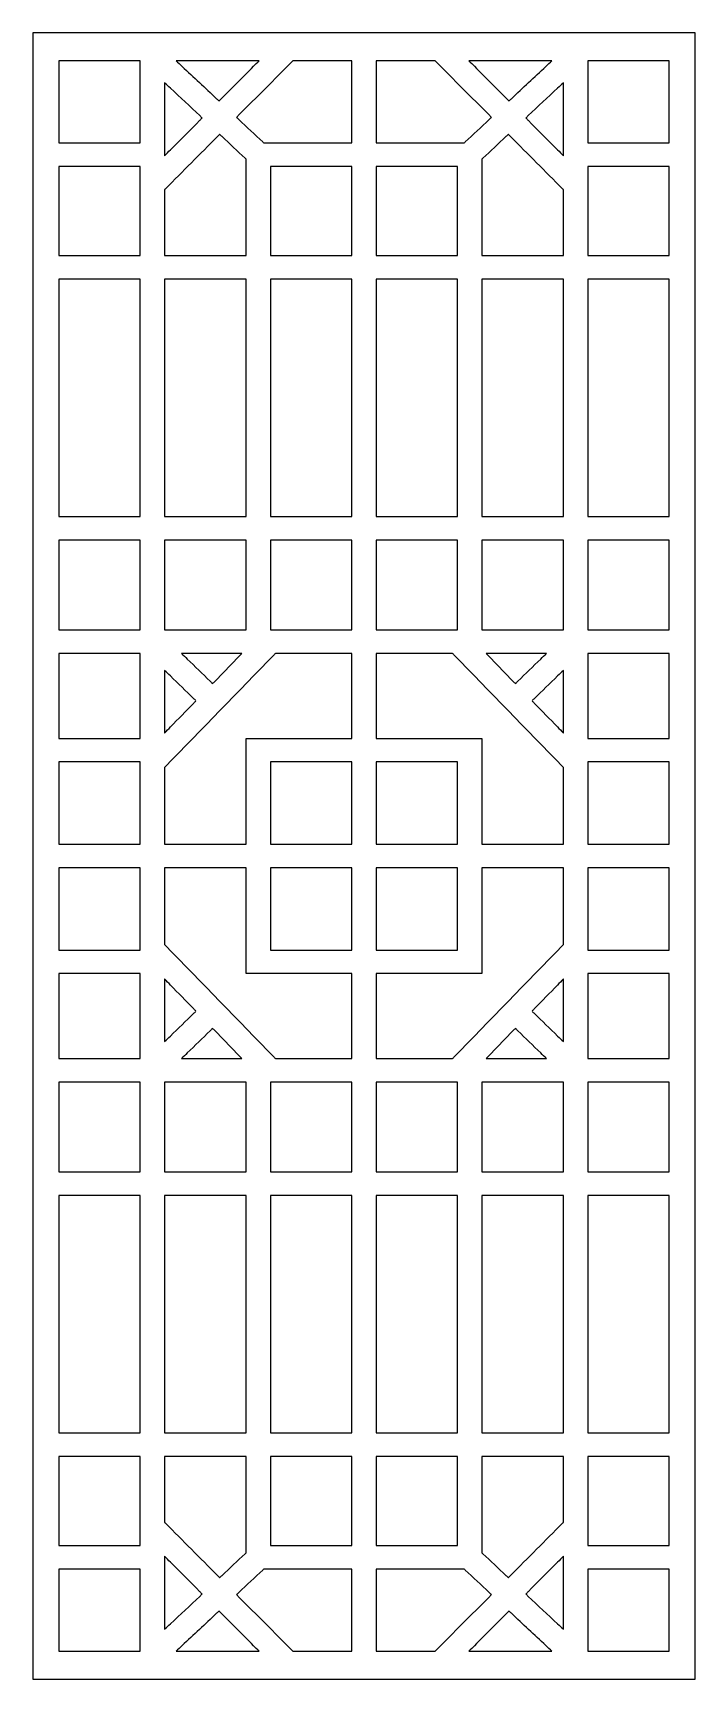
# Model space of a CAD drawing. Header units: centimetres. Extents: x -1.74 to 1.74, y -4.33 to 4.33.
import ezdxf

# ---------------------------------------------------------------- set-up
doc = ezdxf.new("R2010")
doc.units = ezdxf.units.CM
doc.header["$MEASUREMENT"] = 0
doc.layers.add('Layer 1', color=7, linetype='Continuous')

msp = doc.modelspace()

# ---------------------------------------------------------------- linework, layer by layer
at = {"layer": 'Layer 1', "color": 177}
msp.add_open_spline([(-1.742, -4.33141), (-1.742, -1.4438), (-1.742, 1.44381), (-1.742, 4.33142), (-1.742, 4.33142), (-0.58067, 4.33142), (0.58066, 4.33142), (1.742, 4.33142), (1.742, 4.33142), (1.742, 1.44381), (1.742, -1.4438), (1.742, -4.33141), (1.742, -4.33141), (0.58066, -4.33141), (-0.58067, -4.33141), (-1.742, -4.33141)], degree=3, knots=[0, 0, 0, 0, 0.2, 0.2, 0.2, 0.2, 0.4, 0.4, 0.4, 0.4, 0.6, 0.6, 0.6, 0.6, 1, 1, 1, 1], dxfattribs=at)
at = {"layer": 'Layer 1', "color": 7}
for points, knots in [([(-1.58779, 4.18522), (-1.45684, 4.18522), (-1.32589, 4.18522), (-1.19494, 4.18522), (-1.19494, 4.18522), (-1.18896, 4.18522), (-1.18298, 4.18522), (-1.17699, 4.18522), (-1.17699, 4.18522), (-1.17699, 4.17941), (-1.17699, 4.17359), (-1.17699, 4.16779), (-1.17699, 4.16779), (-1.17699, 4.03527), (-1.17699, 3.90276), (-1.17699, 3.77023), (-1.17699, 3.77023), (-1.17699, 3.76442), (-1.17699, 3.75861), (-1.17699, 3.75281), (-1.17699, 3.75281), (-1.18298, 3.75281), (-1.18896, 3.75281), (-1.19494, 3.75281), (-1.19494, 3.75281), (-1.32589, 3.75281), (-1.45684, 3.75281), (-1.58779, 3.75281), (-1.58779, 3.75281), (-1.59377, 3.75281), (-1.59975, 3.75281), (-1.60574, 3.75281), (-1.60574, 3.75281), (-1.60574, 3.75861), (-1.60574, 3.76442), (-1.60574, 3.77023), (-1.60574, 3.77023), (-1.60574, 3.90276), (-1.60574, 4.03527), (-1.60574, 4.16779), (-1.60574, 4.16779), (-1.60574, 4.17359), (-1.60574, 4.17941), (-1.60574, 4.18522), (-1.60574, 4.18522), (-1.59975, 4.18522), (-1.59377, 4.18522), (-1.58779, 4.18522)], [0, 0, 0, 0, 0.0769231, 0.0769231, 0.0769231, 0.0769231, 0.1538462, 0.1538462, 0.1538462, 0.1538462, 0.2307692, 0.2307692, 0.2307692, 0.2307692, 0.3076923, 0.3076923, 0.3076923, 0.3076923, 0.3846154, 0.3846154, 0.3846154, 0.3846154, 0.4615385, 0.4615385, 0.4615385, 0.4615385, 0.5384615, 0.5384615, 0.5384615, 0.5384615, 0.6153846, 0.6153846, 0.6153846, 0.6153846, 0.6923077, 0.6923077, 0.6923077, 0.6923077, 0.7692308, 0.7692308, 0.7692308, 0.7692308, 0.8461538, 0.8461538, 0.8461538, 0.8461538, 1, 1, 1, 1]), ([(-0.94435, 4.18522), (-0.82761, 4.18522), (-0.71088, 4.18522), (-0.59413, 4.18522), (-0.59413, 4.18522), (-0.58004, 4.18522), (-0.56594, 4.18522), (-0.55184, 4.18522), (-0.55184, 4.18522), (-0.56164, 4.17538), (-0.57144, 4.16553), (-0.58123, 4.15568), (-0.58123, 4.15568), (-0.63756, 4.09905), (-0.69389, 4.04242), (-0.75023, 3.98578), (-0.75023, 3.98578), (-0.75437, 3.9816), (-0.75853, 3.97742), (-0.76269, 3.97325), (-0.76269, 3.97325), (-0.76699, 3.97728), (-0.7713, 3.98132), (-0.7756, 3.98535), (-0.7756, 3.98535), (-0.836, 4.04198), (-0.89641, 4.09862), (-0.95682, 4.15525), (-0.95682, 4.15525), (-0.96747, 4.16524), (-0.97813, 4.17523), (-0.98878, 4.18522), (-0.98878, 4.18522), (-0.97397, 4.18522), (-0.95916, 4.18522), (-0.94435, 4.18522)], [0, 0, 0, 0, 0.1, 0.1, 0.1, 0.1, 0.2, 0.2, 0.2, 0.2, 0.3, 0.3, 0.3, 0.3, 0.4, 0.4, 0.4, 0.4, 0.5, 0.5, 0.5, 0.5, 0.6, 0.6, 0.6, 0.6, 0.7, 0.7, 0.7, 0.7, 0.8, 0.8, 0.8, 0.8, 1, 1, 1, 1]), ([(-0.06389, 4.16779), (-0.06389, 4.03527), (-0.06389, 3.90276), (-0.06389, 3.77023), (-0.06389, 3.77023), (-0.06389, 3.76442), (-0.06389, 3.75861), (-0.06389, 3.75281), (-0.06389, 3.75281), (-0.06988, 3.75281), (-0.07586, 3.75281), (-0.08184, 3.75281), (-0.08184, 3.75281), (-0.2128, 3.75281), (-0.34376, 3.75281), (-0.4747, 3.75281), (-0.4747, 3.75281), (-0.48991, 3.75281), (-0.50511, 3.75281), (-0.52031, 3.75281), (-0.52031, 3.75281), (-0.52273, 3.75281), (-0.52514, 3.75281), (-0.52756, 3.75281), (-0.52756, 3.75281), (-0.5293, 3.75443), (-0.53104, 3.75607), (-0.53278, 3.7577), (-0.53278, 3.7577), (-0.57447, 3.79678), (-0.61616, 3.83587), (-0.65785, 3.87495), (-0.65785, 3.87495), (-0.66215, 3.87899), (-0.66646, 3.88302), (-0.67077, 3.88706), (-0.67077, 3.88706), (-0.66661, 3.89125), (-0.66245, 3.89542), (-0.65829, 3.8996), (-0.65829, 3.8996), (-0.56536, 3.99304), (-0.47242, 4.08646), (-0.37949, 4.1799), (-0.37949, 4.1799), (-0.37773, 4.18167), (-0.37596, 4.18344), (-0.37419, 4.18522), (-0.37419, 4.18522), (-0.37166, 4.18522), (-0.36912, 4.18522), (-0.36658, 4.18522), (-0.36658, 4.18522), (-0.27167, 4.18522), (-0.17676, 4.18522), (-0.08184, 4.18522), (-0.08184, 4.18522), (-0.07586, 4.18522), (-0.06988, 4.18522), (-0.06389, 4.18522), (-0.06389, 4.18522), (-0.06389, 4.17941), (-0.06389, 4.17359), (-0.06389, 4.16779)], [0, 0, 0, 0, 0.0588235, 0.0588235, 0.0588235, 0.0588235, 0.1176471, 0.1176471, 0.1176471, 0.1176471, 0.1764706, 0.1764706, 0.1764706, 0.1764706, 0.2352941, 0.2352941, 0.2352941, 0.2352941, 0.2941176, 0.2941176, 0.2941176, 0.2941176, 0.3529412, 0.3529412, 0.3529412, 0.3529412, 0.4117647, 0.4117647, 0.4117647, 0.4117647, 0.4705882, 0.4705882, 0.4705882, 0.4705882, 0.5294118, 0.5294118, 0.5294118, 0.5294118, 0.5882353, 0.5882353, 0.5882353, 0.5882353, 0.6470588, 0.6470588, 0.6470588, 0.6470588, 0.7058824, 0.7058824, 0.7058824, 0.7058824, 0.7647059, 0.7647059, 0.7647059, 0.7647059, 0.8235294, 0.8235294, 0.8235294, 0.8235294, 0.8823529, 0.8823529, 0.8823529, 0.8823529, 1, 1, 1, 1]), ([(0.0639, 3.77023), (0.0639, 3.90276), (0.0639, 4.03527), (0.0639, 4.16779), (0.0639, 4.16779), (0.0639, 4.17359), (0.0639, 4.17941), (0.0639, 4.18522), (0.0639, 4.18522), (0.06988, 4.18522), (0.07586, 4.18522), (0.08184, 4.18522), (0.08184, 4.18522), (0.17675, 4.18522), (0.27166, 4.18522), (0.36657, 4.18522), (0.36657, 4.18522), (0.36912, 4.18522), (0.37165, 4.18522), (0.37419, 4.18522), (0.37419, 4.18522), (0.37595, 4.18344), (0.37772, 4.18167), (0.37948, 4.1799), (0.37948, 4.1799), (0.47242, 4.08646), (0.56535, 3.99304), (0.65829, 3.8996), (0.65829, 3.8996), (0.66245, 3.89542), (0.66659, 3.89125), (0.67075, 3.88706), (0.67075, 3.88706), (0.66645, 3.88302), (0.66215, 3.87899), (0.65785, 3.87495), (0.65785, 3.87495), (0.61615, 3.83587), (0.57447, 3.79678), (0.53278, 3.7577), (0.53278, 3.7577), (0.53104, 3.75607), (0.52929, 3.75443), (0.52756, 3.75281), (0.52756, 3.75281), (0.52514, 3.75281), (0.52272, 3.75281), (0.52031, 3.75281), (0.52031, 3.75281), (0.5051, 3.75281), (0.4899, 3.75281), (0.47469, 3.75281), (0.47469, 3.75281), (0.34375, 3.75281), (0.21279, 3.75281), (0.08184, 3.75281), (0.08184, 3.75281), (0.07586, 3.75281), (0.06988, 3.75281), (0.0639, 3.75281), (0.0639, 3.75281), (0.0639, 3.75861), (0.0639, 3.76442), (0.0639, 3.77023)], [0, 0, 0, 0, 0.0588235, 0.0588235, 0.0588235, 0.0588235, 0.1176471, 0.1176471, 0.1176471, 0.1176471, 0.1764706, 0.1764706, 0.1764706, 0.1764706, 0.2352941, 0.2352941, 0.2352941, 0.2352941, 0.2941176, 0.2941176, 0.2941176, 0.2941176, 0.3529412, 0.3529412, 0.3529412, 0.3529412, 0.4117647, 0.4117647, 0.4117647, 0.4117647, 0.4705882, 0.4705882, 0.4705882, 0.4705882, 0.5294118, 0.5294118, 0.5294118, 0.5294118, 0.5882353, 0.5882353, 0.5882353, 0.5882353, 0.6470588, 0.6470588, 0.6470588, 0.6470588, 0.7058824, 0.7058824, 0.7058824, 0.7058824, 0.7647059, 0.7647059, 0.7647059, 0.7647059, 0.8235294, 0.8235294, 0.8235294, 0.8235294, 0.8823529, 0.8823529, 0.8823529, 0.8823529, 1, 1, 1, 1]), ([(0.95681, 4.15525), (0.8964, 4.09862), (0.83599, 4.04198), (0.7756, 3.98535), (0.7756, 3.98535), (0.77129, 3.98132), (0.76698, 3.97728), (0.76268, 3.97325), (0.76268, 3.97325), (0.75854, 3.97742), (0.75438, 3.9816), (0.75022, 3.98578), (0.75022, 3.98578), (0.69388, 4.04242), (0.63755, 4.09905), (0.58122, 4.15568), (0.58122, 4.15568), (0.57143, 4.16553), (0.56163, 4.17538), (0.55184, 4.18522), (0.55184, 4.18522), (0.56593, 4.18522), (0.58003, 4.18522), (0.59413, 4.18522), (0.59413, 4.18522), (0.71087, 4.18522), (0.8276, 4.18522), (0.94434, 4.18522), (0.94434, 4.18522), (0.95915, 4.18522), (0.97396, 4.18522), (0.98877, 4.18522), (0.98877, 4.18522), (0.97812, 4.17523), (0.96746, 4.16524), (0.95681, 4.15525)], [0, 0, 0, 0, 0.1, 0.1, 0.1, 0.1, 0.2, 0.2, 0.2, 0.2, 0.3, 0.3, 0.3, 0.3, 0.4, 0.4, 0.4, 0.4, 0.5, 0.5, 0.5, 0.5, 0.6, 0.6, 0.6, 0.6, 0.7, 0.7, 0.7, 0.7, 0.8, 0.8, 0.8, 0.8, 1, 1, 1, 1]), ([(1.58779, 3.75281), (1.45683, 3.75281), (1.32589, 3.75281), (1.19493, 3.75281), (1.19493, 3.75281), (1.18895, 3.75281), (1.18296, 3.75281), (1.17698, 3.75281), (1.17698, 3.75281), (1.17698, 3.75861), (1.17698, 3.76442), (1.17698, 3.77023), (1.17698, 3.77023), (1.17698, 3.90276), (1.17698, 4.03527), (1.17698, 4.16779), (1.17698, 4.16779), (1.17698, 4.17359), (1.17698, 4.17941), (1.17698, 4.18522), (1.17698, 4.18522), (1.18296, 4.18522), (1.18895, 4.18522), (1.19493, 4.18522), (1.19493, 4.18522), (1.32589, 4.18522), (1.45683, 4.18522), (1.58779, 4.18522), (1.58779, 4.18522), (1.59377, 4.18522), (1.59975, 4.18522), (1.60574, 4.18522), (1.60574, 4.18522), (1.60574, 4.17941), (1.60574, 4.17359), (1.60574, 4.16779), (1.60574, 4.16779), (1.60574, 4.03527), (1.60574, 3.90276), (1.60574, 3.77023), (1.60574, 3.77023), (1.60574, 3.76442), (1.60574, 3.75861), (1.60574, 3.75281), (1.60574, 3.75281), (1.59975, 3.75281), (1.59377, 3.75281), (1.58779, 3.75281)], [0, 0, 0, 0, 0.0769231, 0.0769231, 0.0769231, 0.0769231, 0.1538462, 0.1538462, 0.1538462, 0.1538462, 0.2307692, 0.2307692, 0.2307692, 0.2307692, 0.3076923, 0.3076923, 0.3076923, 0.3076923, 0.3846154, 0.3846154, 0.3846154, 0.3846154, 0.4615385, 0.4615385, 0.4615385, 0.4615385, 0.5384615, 0.5384615, 0.5384615, 0.5384615, 0.6153846, 0.6153846, 0.6153846, 0.6153846, 0.6923077, 0.6923077, 0.6923077, 0.6923077, 0.7692308, 0.7692308, 0.7692308, 0.7692308, 0.8461538, 0.8461538, 0.8461538, 0.8461538, 1, 1, 1, 1]), ([(-1.0492, 3.72833), (-1.0492, 3.82833), (-1.0492, 3.92834), (-1.0492, 4.02834), (-1.0492, 4.02834), (-1.0492, 4.04202), (-1.0492, 4.0557), (-1.0492, 4.06939), (-1.0492, 4.06939), (-1.03906, 4.05989), (-1.02891, 4.05038), (-1.01878, 4.04088), (-1.01878, 4.04088), (-0.96731, 3.99262), (-0.91584, 3.94436), (-0.86437, 3.8961), (-0.86437, 3.8961), (-0.86007, 3.89207), (-0.85577, 3.88804), (-0.85146, 3.88399), (-0.85146, 3.88399), (-0.85561, 3.87982), (-0.85977, 3.87564), (-0.86393, 3.87146), (-0.86393, 3.87146), (-0.9154, 3.81972), (-0.96687, 3.76797), (-1.01834, 3.71622), (-1.01834, 3.71622), (-1.02863, 3.70588), (-1.03891, 3.69554), (-1.0492, 3.6852), (-1.0492, 3.6852), (-1.0492, 3.69958), (-1.0492, 3.71396), (-1.0492, 3.72833)], [0, 0, 0, 0, 0.1, 0.1, 0.1, 0.1, 0.2, 0.2, 0.2, 0.2, 0.3, 0.3, 0.3, 0.3, 0.4, 0.4, 0.4, 0.4, 0.5, 0.5, 0.5, 0.5, 0.6, 0.6, 0.6, 0.6, 0.7, 0.7, 0.7, 0.7, 0.8, 0.8, 0.8, 0.8, 1, 1, 1, 1]), ([(1.01833, 3.71622), (0.96686, 3.76797), (0.91539, 3.81972), (0.86392, 3.87146), (0.86392, 3.87146), (0.85977, 3.87564), (0.85562, 3.87982), (0.85146, 3.88399), (0.85146, 3.88399), (0.85576, 3.88804), (0.86006, 3.89207), (0.86437, 3.8961), (0.86437, 3.8961), (0.91584, 3.94436), (0.9673, 3.99262), (1.01878, 4.04088), (1.01878, 4.04088), (1.02892, 4.05038), (1.03905, 4.05989), (1.04919, 4.06939), (1.04919, 4.06939), (1.04919, 4.0557), (1.04919, 4.04202), (1.04919, 4.02834), (1.04919, 4.02834), (1.04919, 3.92834), (1.04919, 3.82833), (1.04919, 3.72833), (1.04919, 3.72833), (1.04919, 3.71396), (1.04919, 3.69958), (1.04919, 3.6852), (1.04919, 3.6852), (1.0389, 3.69554), (1.02862, 3.70588), (1.01833, 3.71622)], [0, 0, 0, 0, 0.1, 0.1, 0.1, 0.1, 0.2, 0.2, 0.2, 0.2, 0.3, 0.3, 0.3, 0.3, 0.4, 0.4, 0.4, 0.4, 0.5, 0.5, 0.5, 0.5, 0.6, 0.6, 0.6, 0.6, 0.7, 0.7, 0.7, 0.7, 0.8, 0.8, 0.8, 0.8, 1, 1, 1, 1]), ([(-0.62044, 3.66001), (-0.62044, 3.49904), (-0.62044, 3.33805), (-0.62044, 3.17708), (-0.62044, 3.17708), (-0.62044, 3.17128), (-0.62044, 3.16546), (-0.62044, 3.15966), (-0.62044, 3.15966), (-0.62643, 3.15966), (-0.63241, 3.15966), (-0.63839, 3.15966), (-0.63839, 3.15966), (-0.76935, 3.15966), (-0.90029, 3.15966), (-1.03125, 3.15966), (-1.03125, 3.15966), (-1.03723, 3.15966), (-1.04322, 3.15966), (-1.0492, 3.15966), (-1.0492, 3.15966), (-1.0492, 3.16546), (-1.0492, 3.17128), (-1.0492, 3.17708), (-1.0492, 3.17708), (-1.0492, 3.28457), (-1.0492, 3.39206), (-1.0492, 3.49955), (-1.0492, 3.49955), (-1.0492, 3.5019), (-1.0492, 3.50425), (-1.0492, 3.5066), (-1.0492, 3.5066), (-1.04752, 3.50829), (-1.04584, 3.50998), (-1.04415, 3.51166), (-1.04415, 3.51166), (-0.95344, 3.60287), (-0.86272, 3.69408), (-0.772, 3.78528), (-0.772, 3.78528), (-0.76785, 3.78946), (-0.7637, 3.79364), (-0.75954, 3.79782), (-0.75954, 3.79782), (-0.75524, 3.79377), (-0.75093, 3.78974), (-0.74662, 3.78571), (-0.74662, 3.78571), (-0.7064, 3.74799), (-0.66616, 3.71027), (-0.62593, 3.67255), (-0.62593, 3.67255), (-0.6241, 3.67083), (-0.62227, 3.66912), (-0.62044, 3.66741), (-0.62044, 3.66741), (-0.62044, 3.66494), (-0.62044, 3.66248), (-0.62044, 3.66001)], [0, 0, 0, 0, 0.0625, 0.0625, 0.0625, 0.0625, 0.125, 0.125, 0.125, 0.125, 0.1875, 0.1875, 0.1875, 0.1875, 0.25, 0.25, 0.25, 0.25, 0.3125, 0.3125, 0.3125, 0.3125, 0.375, 0.375, 0.375, 0.375, 0.4375, 0.4375, 0.4375, 0.4375, 0.5, 0.5, 0.5, 0.5, 0.5625, 0.5625, 0.5625, 0.5625, 0.625, 0.625, 0.625, 0.625, 0.6875, 0.6875, 0.6875, 0.6875, 0.75, 0.75, 0.75, 0.75, 0.8125, 0.8125, 0.8125, 0.8125, 0.875, 0.875, 0.875, 0.875, 1, 1, 1, 1]), ([(0.62592, 3.67255), (0.66615, 3.71027), (0.70639, 3.74799), (0.74662, 3.78571), (0.74662, 3.78571), (0.75093, 3.78974), (0.75523, 3.79377), (0.75953, 3.79782), (0.75953, 3.79782), (0.76369, 3.79364), (0.76784, 3.78946), (0.77199, 3.78528), (0.77199, 3.78528), (0.86271, 3.69408), (0.95343, 3.60287), (1.04415, 3.51166), (1.04415, 3.51166), (1.04583, 3.50998), (1.04751, 3.50829), (1.04919, 3.5066), (1.04919, 3.5066), (1.04919, 3.50425), (1.04919, 3.5019), (1.04919, 3.49955), (1.04919, 3.49955), (1.04919, 3.39206), (1.04919, 3.28457), (1.04919, 3.17708), (1.04919, 3.17708), (1.04919, 3.17128), (1.04919, 3.16546), (1.04919, 3.15966), (1.04919, 3.15966), (1.0432, 3.15966), (1.03722, 3.15966), (1.03124, 3.15966), (1.03124, 3.15966), (0.90029, 3.15966), (0.76934, 3.15966), (0.63838, 3.15966), (0.63838, 3.15966), (0.6324, 3.15966), (0.62642, 3.15966), (0.62043, 3.15966), (0.62043, 3.15966), (0.62043, 3.16546), (0.62043, 3.17128), (0.62043, 3.17708), (0.62043, 3.17708), (0.62043, 3.33805), (0.62043, 3.49904), (0.62043, 3.66001), (0.62043, 3.66001), (0.62043, 3.66248), (0.62043, 3.66494), (0.62043, 3.66741), (0.62043, 3.66741), (0.62227, 3.66912), (0.62409, 3.67083), (0.62592, 3.67255)], [0, 0, 0, 0, 0.0625, 0.0625, 0.0625, 0.0625, 0.125, 0.125, 0.125, 0.125, 0.1875, 0.1875, 0.1875, 0.1875, 0.25, 0.25, 0.25, 0.25, 0.3125, 0.3125, 0.3125, 0.3125, 0.375, 0.375, 0.375, 0.375, 0.4375, 0.4375, 0.4375, 0.4375, 0.5, 0.5, 0.5, 0.5, 0.5625, 0.5625, 0.5625, 0.5625, 0.625, 0.625, 0.625, 0.625, 0.6875, 0.6875, 0.6875, 0.6875, 0.75, 0.75, 0.75, 0.75, 0.8125, 0.8125, 0.8125, 0.8125, 0.875, 0.875, 0.875, 0.875, 1, 1, 1, 1]), ([(-1.58779, 3.62874), (-1.45684, 3.62874), (-1.32589, 3.62874), (-1.19494, 3.62874), (-1.19494, 3.62874), (-1.18896, 3.62874), (-1.18298, 3.62874), (-1.17699, 3.62874), (-1.17699, 3.62874), (-1.17699, 3.62293), (-1.17699, 3.61712), (-1.17699, 3.61131), (-1.17699, 3.61131), (-1.17699, 3.46656), (-1.17699, 3.32182), (-1.17699, 3.17708), (-1.17699, 3.17708), (-1.17699, 3.17128), (-1.17699, 3.16546), (-1.17699, 3.15966), (-1.17699, 3.15966), (-1.18298, 3.15966), (-1.18896, 3.15966), (-1.19494, 3.15966), (-1.19494, 3.15966), (-1.32589, 3.15966), (-1.45684, 3.15966), (-1.58779, 3.15966), (-1.58779, 3.15966), (-1.59377, 3.15966), (-1.59975, 3.15966), (-1.60574, 3.15966), (-1.60574, 3.15966), (-1.60574, 3.16546), (-1.60574, 3.17128), (-1.60574, 3.17708), (-1.60574, 3.17708), (-1.60574, 3.32182), (-1.60574, 3.46656), (-1.60574, 3.61131), (-1.60574, 3.61131), (-1.60574, 3.61712), (-1.60574, 3.62293), (-1.60574, 3.62874), (-1.60574, 3.62874), (-1.59975, 3.62874), (-1.59377, 3.62874), (-1.58779, 3.62874)], [0, 0, 0, 0, 0.0769231, 0.0769231, 0.0769231, 0.0769231, 0.1538462, 0.1538462, 0.1538462, 0.1538462, 0.2307692, 0.2307692, 0.2307692, 0.2307692, 0.3076923, 0.3076923, 0.3076923, 0.3076923, 0.3846154, 0.3846154, 0.3846154, 0.3846154, 0.4615385, 0.4615385, 0.4615385, 0.4615385, 0.5384615, 0.5384615, 0.5384615, 0.5384615, 0.6153846, 0.6153846, 0.6153846, 0.6153846, 0.6923077, 0.6923077, 0.6923077, 0.6923077, 0.7692308, 0.7692308, 0.7692308, 0.7692308, 0.8461538, 0.8461538, 0.8461538, 0.8461538, 1, 1, 1, 1]), ([(-0.06389, 3.61131), (-0.06389, 3.46656), (-0.06389, 3.32182), (-0.06389, 3.17708), (-0.06389, 3.17708), (-0.06389, 3.17128), (-0.06389, 3.16546), (-0.06389, 3.15966), (-0.06389, 3.15966), (-0.06988, 3.15966), (-0.07586, 3.15966), (-0.08184, 3.15966), (-0.08184, 3.15966), (-0.2128, 3.15966), (-0.34376, 3.15966), (-0.4747, 3.15966), (-0.4747, 3.15966), (-0.48068, 3.15966), (-0.48667, 3.15966), (-0.49265, 3.15966), (-0.49265, 3.15966), (-0.49265, 3.16546), (-0.49265, 3.17128), (-0.49265, 3.17708), (-0.49265, 3.17708), (-0.49265, 3.32182), (-0.49265, 3.46656), (-0.49265, 3.61131), (-0.49265, 3.61131), (-0.49265, 3.61712), (-0.49265, 3.62293), (-0.49265, 3.62874), (-0.49265, 3.62874), (-0.48667, 3.62874), (-0.48068, 3.62874), (-0.4747, 3.62874), (-0.4747, 3.62874), (-0.34376, 3.62874), (-0.2128, 3.62874), (-0.08184, 3.62874), (-0.08184, 3.62874), (-0.07586, 3.62874), (-0.06988, 3.62874), (-0.06389, 3.62874), (-0.06389, 3.62874), (-0.06389, 3.62293), (-0.06389, 3.61712), (-0.06389, 3.61131)], [0, 0, 0, 0, 0.0769231, 0.0769231, 0.0769231, 0.0769231, 0.1538462, 0.1538462, 0.1538462, 0.1538462, 0.2307692, 0.2307692, 0.2307692, 0.2307692, 0.3076923, 0.3076923, 0.3076923, 0.3076923, 0.3846154, 0.3846154, 0.3846154, 0.3846154, 0.4615385, 0.4615385, 0.4615385, 0.4615385, 0.5384615, 0.5384615, 0.5384615, 0.5384615, 0.6153846, 0.6153846, 0.6153846, 0.6153846, 0.6923077, 0.6923077, 0.6923077, 0.6923077, 0.7692308, 0.7692308, 0.7692308, 0.7692308, 0.8461538, 0.8461538, 0.8461538, 0.8461538, 1, 1, 1, 1]), ([(0.0639, 3.17708), (0.0639, 3.32182), (0.0639, 3.46656), (0.0639, 3.61131), (0.0639, 3.61131), (0.0639, 3.61712), (0.0639, 3.62293), (0.0639, 3.62874), (0.0639, 3.62874), (0.06988, 3.62874), (0.07586, 3.62874), (0.08184, 3.62874), (0.08184, 3.62874), (0.21279, 3.62874), (0.34375, 3.62874), (0.47469, 3.62874), (0.47469, 3.62874), (0.48067, 3.62874), (0.48666, 3.62874), (0.49264, 3.62874), (0.49264, 3.62874), (0.49264, 3.62293), (0.49264, 3.61712), (0.49264, 3.61131), (0.49264, 3.61131), (0.49264, 3.46656), (0.49264, 3.32182), (0.49264, 3.17708), (0.49264, 3.17708), (0.49264, 3.17128), (0.49264, 3.16546), (0.49264, 3.15966), (0.49264, 3.15966), (0.48666, 3.15966), (0.48067, 3.15966), (0.47469, 3.15966), (0.47469, 3.15966), (0.34375, 3.15966), (0.21279, 3.15966), (0.08184, 3.15966), (0.08184, 3.15966), (0.07586, 3.15966), (0.06988, 3.15966), (0.0639, 3.15966), (0.0639, 3.15966), (0.0639, 3.16546), (0.0639, 3.17128), (0.0639, 3.17708)], [0, 0, 0, 0, 0.0769231, 0.0769231, 0.0769231, 0.0769231, 0.1538462, 0.1538462, 0.1538462, 0.1538462, 0.2307692, 0.2307692, 0.2307692, 0.2307692, 0.3076923, 0.3076923, 0.3076923, 0.3076923, 0.3846154, 0.3846154, 0.3846154, 0.3846154, 0.4615385, 0.4615385, 0.4615385, 0.4615385, 0.5384615, 0.5384615, 0.5384615, 0.5384615, 0.6153846, 0.6153846, 0.6153846, 0.6153846, 0.6923077, 0.6923077, 0.6923077, 0.6923077, 0.7692308, 0.7692308, 0.7692308, 0.7692308, 0.8461538, 0.8461538, 0.8461538, 0.8461538, 1, 1, 1, 1]), ([(1.58779, 3.15966), (1.45683, 3.15966), (1.32589, 3.15966), (1.19493, 3.15966), (1.19493, 3.15966), (1.18895, 3.15966), (1.18296, 3.15966), (1.17698, 3.15966), (1.17698, 3.15966), (1.17698, 3.16546), (1.17698, 3.17128), (1.17698, 3.17708), (1.17698, 3.17708), (1.17698, 3.32182), (1.17698, 3.46656), (1.17698, 3.61131), (1.17698, 3.61131), (1.17698, 3.61712), (1.17698, 3.62293), (1.17698, 3.62874), (1.17698, 3.62874), (1.18296, 3.62874), (1.18895, 3.62874), (1.19493, 3.62874), (1.19493, 3.62874), (1.32589, 3.62874), (1.45683, 3.62874), (1.58779, 3.62874), (1.58779, 3.62874), (1.59377, 3.62874), (1.59975, 3.62874), (1.60574, 3.62874), (1.60574, 3.62874), (1.60574, 3.62293), (1.60574, 3.61712), (1.60574, 3.61131), (1.60574, 3.61131), (1.60574, 3.46656), (1.60574, 3.32182), (1.60574, 3.17708), (1.60574, 3.17708), (1.60574, 3.17128), (1.60574, 3.16546), (1.60574, 3.15966), (1.60574, 3.15966), (1.59975, 3.15966), (1.59377, 3.15966), (1.58779, 3.15966)], [0, 0, 0, 0, 0.0769231, 0.0769231, 0.0769231, 0.0769231, 0.1538462, 0.1538462, 0.1538462, 0.1538462, 0.2307692, 0.2307692, 0.2307692, 0.2307692, 0.3076923, 0.3076923, 0.3076923, 0.3076923, 0.3846154, 0.3846154, 0.3846154, 0.3846154, 0.4615385, 0.4615385, 0.4615385, 0.4615385, 0.5384615, 0.5384615, 0.5384615, 0.5384615, 0.6153846, 0.6153846, 0.6153846, 0.6153846, 0.6923077, 0.6923077, 0.6923077, 0.6923077, 0.7692308, 0.7692308, 0.7692308, 0.7692308, 0.8461538, 0.8461538, 0.8461538, 0.8461538, 1, 1, 1, 1]), ([(-1.58779, 3.03559), (-1.45684, 3.03559), (-1.32589, 3.03559), (-1.19494, 3.03559), (-1.19494, 3.03559), (-1.18896, 3.03559), (-1.18298, 3.03559), (-1.17699, 3.03559), (-1.17699, 3.03559), (-1.17699, 3.02978), (-1.17699, 3.02398), (-1.17699, 3.01816), (-1.17699, 3.01816), (-1.17699, 2.61342), (-1.17699, 2.20866), (-1.17699, 1.80391), (-1.17699, 1.80391), (-1.17699, 1.79811), (-1.17699, 1.79229), (-1.17699, 1.78649), (-1.17699, 1.78649), (-1.18298, 1.78649), (-1.18896, 1.78649), (-1.19494, 1.78649), (-1.19494, 1.78649), (-1.32589, 1.78649), (-1.45684, 1.78649), (-1.58779, 1.78649), (-1.58779, 1.78649), (-1.59377, 1.78649), (-1.59975, 1.78649), (-1.60574, 1.78649), (-1.60574, 1.78649), (-1.60574, 1.79229), (-1.60574, 1.79811), (-1.60574, 1.80391), (-1.60574, 1.80391), (-1.60574, 2.20866), (-1.60574, 2.61342), (-1.60574, 3.01816), (-1.60574, 3.01816), (-1.60574, 3.02398), (-1.60574, 3.02978), (-1.60574, 3.03559), (-1.60574, 3.03559), (-1.59975, 3.03559), (-1.59377, 3.03559), (-1.58779, 3.03559)], [0, 0, 0, 0, 0.0769231, 0.0769231, 0.0769231, 0.0769231, 0.1538462, 0.1538462, 0.1538462, 0.1538462, 0.2307692, 0.2307692, 0.2307692, 0.2307692, 0.3076923, 0.3076923, 0.3076923, 0.3076923, 0.3846154, 0.3846154, 0.3846154, 0.3846154, 0.4615385, 0.4615385, 0.4615385, 0.4615385, 0.5384615, 0.5384615, 0.5384615, 0.5384615, 0.6153846, 0.6153846, 0.6153846, 0.6153846, 0.6923077, 0.6923077, 0.6923077, 0.6923077, 0.7692308, 0.7692308, 0.7692308, 0.7692308, 0.8461538, 0.8461538, 0.8461538, 0.8461538, 1, 1, 1, 1]), ([(-0.63839, 1.78649), (-0.76935, 1.78649), (-0.90029, 1.78649), (-1.03125, 1.78649), (-1.03125, 1.78649), (-1.03723, 1.78649), (-1.04322, 1.78649), (-1.0492, 1.78649), (-1.0492, 1.78649), (-1.0492, 1.79229), (-1.0492, 1.79811), (-1.0492, 1.80391), (-1.0492, 1.80391), (-1.0492, 2.20866), (-1.0492, 2.61342), (-1.0492, 3.01816), (-1.0492, 3.01816), (-1.0492, 3.02398), (-1.0492, 3.02978), (-1.0492, 3.03559), (-1.0492, 3.03559), (-1.04322, 3.03559), (-1.03723, 3.03559), (-1.03125, 3.03559), (-1.03125, 3.03559), (-0.90029, 3.03559), (-0.76935, 3.03559), (-0.63839, 3.03559), (-0.63839, 3.03559), (-0.63241, 3.03559), (-0.62643, 3.03559), (-0.62044, 3.03559), (-0.62044, 3.03559), (-0.62044, 3.02978), (-0.62044, 3.02398), (-0.62044, 3.01816), (-0.62044, 3.01816), (-0.62044, 2.61342), (-0.62044, 2.20866), (-0.62044, 1.80391), (-0.62044, 1.80391), (-0.62044, 1.79811), (-0.62044, 1.79229), (-0.62044, 1.78649), (-0.62044, 1.78649), (-0.62643, 1.78649), (-0.63241, 1.78649), (-0.63839, 1.78649)], [0, 0, 0, 0, 0.0769231, 0.0769231, 0.0769231, 0.0769231, 0.1538462, 0.1538462, 0.1538462, 0.1538462, 0.2307692, 0.2307692, 0.2307692, 0.2307692, 0.3076923, 0.3076923, 0.3076923, 0.3076923, 0.3846154, 0.3846154, 0.3846154, 0.3846154, 0.4615385, 0.4615385, 0.4615385, 0.4615385, 0.5384615, 0.5384615, 0.5384615, 0.5384615, 0.6153846, 0.6153846, 0.6153846, 0.6153846, 0.6923077, 0.6923077, 0.6923077, 0.6923077, 0.7692308, 0.7692308, 0.7692308, 0.7692308, 0.8461538, 0.8461538, 0.8461538, 0.8461538, 1, 1, 1, 1]), ([(-0.06389, 3.01816), (-0.06389, 2.61342), (-0.06389, 2.20866), (-0.06389, 1.80391), (-0.06389, 1.80391), (-0.06389, 1.79811), (-0.06389, 1.79229), (-0.06389, 1.78649), (-0.06389, 1.78649), (-0.06988, 1.78649), (-0.07586, 1.78649), (-0.08184, 1.78649), (-0.08184, 1.78649), (-0.2128, 1.78649), (-0.34376, 1.78649), (-0.4747, 1.78649), (-0.4747, 1.78649), (-0.48068, 1.78649), (-0.48667, 1.78649), (-0.49265, 1.78649), (-0.49265, 1.78649), (-0.49265, 1.79229), (-0.49265, 1.79811), (-0.49265, 1.80391), (-0.49265, 1.80391), (-0.49265, 2.20866), (-0.49265, 2.61342), (-0.49265, 3.01816), (-0.49265, 3.01816), (-0.49265, 3.02398), (-0.49265, 3.02978), (-0.49265, 3.03559), (-0.49265, 3.03559), (-0.48667, 3.03559), (-0.48068, 3.03559), (-0.4747, 3.03559), (-0.4747, 3.03559), (-0.34376, 3.03559), (-0.2128, 3.03559), (-0.08184, 3.03559), (-0.08184, 3.03559), (-0.07586, 3.03559), (-0.06988, 3.03559), (-0.06389, 3.03559), (-0.06389, 3.03559), (-0.06389, 3.02978), (-0.06389, 3.02398), (-0.06389, 3.01816)], [0, 0, 0, 0, 0.0769231, 0.0769231, 0.0769231, 0.0769231, 0.1538462, 0.1538462, 0.1538462, 0.1538462, 0.2307692, 0.2307692, 0.2307692, 0.2307692, 0.3076923, 0.3076923, 0.3076923, 0.3076923, 0.3846154, 0.3846154, 0.3846154, 0.3846154, 0.4615385, 0.4615385, 0.4615385, 0.4615385, 0.5384615, 0.5384615, 0.5384615, 0.5384615, 0.6153846, 0.6153846, 0.6153846, 0.6153846, 0.6923077, 0.6923077, 0.6923077, 0.6923077, 0.7692308, 0.7692308, 0.7692308, 0.7692308, 0.8461538, 0.8461538, 0.8461538, 0.8461538, 1, 1, 1, 1]), ([(0.0639, 1.80391), (0.0639, 2.20866), (0.0639, 2.61342), (0.0639, 3.01816), (0.0639, 3.01816), (0.0639, 3.02398), (0.0639, 3.02978), (0.0639, 3.03559), (0.0639, 3.03559), (0.06988, 3.03559), (0.07586, 3.03559), (0.08184, 3.03559), (0.08184, 3.03559), (0.21279, 3.03559), (0.34375, 3.03559), (0.47469, 3.03559), (0.47469, 3.03559), (0.48067, 3.03559), (0.48666, 3.03559), (0.49264, 3.03559), (0.49264, 3.03559), (0.49264, 3.02978), (0.49264, 3.02398), (0.49264, 3.01816), (0.49264, 3.01816), (0.49264, 2.61342), (0.49264, 2.20866), (0.49264, 1.80391), (0.49264, 1.80391), (0.49264, 1.79811), (0.49264, 1.79229), (0.49264, 1.78649), (0.49264, 1.78649), (0.48666, 1.78649), (0.48067, 1.78649), (0.47469, 1.78649), (0.47469, 1.78649), (0.34375, 1.78649), (0.21279, 1.78649), (0.08184, 1.78649), (0.08184, 1.78649), (0.07586, 1.78649), (0.06988, 1.78649), (0.0639, 1.78649), (0.0639, 1.78649), (0.0639, 1.79229), (0.0639, 1.79811), (0.0639, 1.80391)], [0, 0, 0, 0, 0.0769231, 0.0769231, 0.0769231, 0.0769231, 0.1538462, 0.1538462, 0.1538462, 0.1538462, 0.2307692, 0.2307692, 0.2307692, 0.2307692, 0.3076923, 0.3076923, 0.3076923, 0.3076923, 0.3846154, 0.3846154, 0.3846154, 0.3846154, 0.4615385, 0.4615385, 0.4615385, 0.4615385, 0.5384615, 0.5384615, 0.5384615, 0.5384615, 0.6153846, 0.6153846, 0.6153846, 0.6153846, 0.6923077, 0.6923077, 0.6923077, 0.6923077, 0.7692308, 0.7692308, 0.7692308, 0.7692308, 0.8461538, 0.8461538, 0.8461538, 0.8461538, 1, 1, 1, 1]), ([(0.62043, 1.80391), (0.62043, 2.20866), (0.62043, 2.61342), (0.62043, 3.01816), (0.62043, 3.01816), (0.62043, 3.02398), (0.62043, 3.02978), (0.62043, 3.03559), (0.62043, 3.03559), (0.62642, 3.03559), (0.6324, 3.03559), (0.63838, 3.03559), (0.63838, 3.03559), (0.76934, 3.03559), (0.90029, 3.03559), (1.03124, 3.03559), (1.03124, 3.03559), (1.03722, 3.03559), (1.0432, 3.03559), (1.04919, 3.03559), (1.04919, 3.03559), (1.04919, 3.02978), (1.04919, 3.02398), (1.04919, 3.01816), (1.04919, 3.01816), (1.04919, 2.61342), (1.04919, 2.20866), (1.04919, 1.80391), (1.04919, 1.80391), (1.04919, 1.79811), (1.04919, 1.79229), (1.04919, 1.78649), (1.04919, 1.78649), (1.0432, 1.78649), (1.03722, 1.78649), (1.03124, 1.78649), (1.03124, 1.78649), (0.90029, 1.78649), (0.76934, 1.78649), (0.63838, 1.78649), (0.63838, 1.78649), (0.6324, 1.78649), (0.62642, 1.78649), (0.62043, 1.78649), (0.62043, 1.78649), (0.62043, 1.79229), (0.62043, 1.79811), (0.62043, 1.80391)], [0, 0, 0, 0, 0.0769231, 0.0769231, 0.0769231, 0.0769231, 0.1538462, 0.1538462, 0.1538462, 0.1538462, 0.2307692, 0.2307692, 0.2307692, 0.2307692, 0.3076923, 0.3076923, 0.3076923, 0.3076923, 0.3846154, 0.3846154, 0.3846154, 0.3846154, 0.4615385, 0.4615385, 0.4615385, 0.4615385, 0.5384615, 0.5384615, 0.5384615, 0.5384615, 0.6153846, 0.6153846, 0.6153846, 0.6153846, 0.6923077, 0.6923077, 0.6923077, 0.6923077, 0.7692308, 0.7692308, 0.7692308, 0.7692308, 0.8461538, 0.8461538, 0.8461538, 0.8461538, 1, 1, 1, 1]), ([(1.58779, 1.78649), (1.45683, 1.78649), (1.32589, 1.78649), (1.19493, 1.78649), (1.19493, 1.78649), (1.18895, 1.78649), (1.18296, 1.78649), (1.17698, 1.78649), (1.17698, 1.78649), (1.17698, 1.79229), (1.17698, 1.79811), (1.17698, 1.80391), (1.17698, 1.80391), (1.17698, 2.20866), (1.17698, 2.61342), (1.17698, 3.01816), (1.17698, 3.01816), (1.17698, 3.02398), (1.17698, 3.02978), (1.17698, 3.03559), (1.17698, 3.03559), (1.18296, 3.03559), (1.18895, 3.03559), (1.19493, 3.03559), (1.19493, 3.03559), (1.32589, 3.03559), (1.45683, 3.03559), (1.58779, 3.03559), (1.58779, 3.03559), (1.59377, 3.03559), (1.59975, 3.03559), (1.60574, 3.03559), (1.60574, 3.03559), (1.60574, 3.02978), (1.60574, 3.02398), (1.60574, 3.01816), (1.60574, 3.01816), (1.60574, 2.61342), (1.60574, 2.20866), (1.60574, 1.80391), (1.60574, 1.80391), (1.60574, 1.79811), (1.60574, 1.79229), (1.60574, 1.78649), (1.60574, 1.78649), (1.59975, 1.78649), (1.59377, 1.78649), (1.58779, 1.78649)], [0, 0, 0, 0, 0.0769231, 0.0769231, 0.0769231, 0.0769231, 0.1538462, 0.1538462, 0.1538462, 0.1538462, 0.2307692, 0.2307692, 0.2307692, 0.2307692, 0.3076923, 0.3076923, 0.3076923, 0.3076923, 0.3846154, 0.3846154, 0.3846154, 0.3846154, 0.4615385, 0.4615385, 0.4615385, 0.4615385, 0.5384615, 0.5384615, 0.5384615, 0.5384615, 0.6153846, 0.6153846, 0.6153846, 0.6153846, 0.6923077, 0.6923077, 0.6923077, 0.6923077, 0.7692308, 0.7692308, 0.7692308, 0.7692308, 0.8461538, 0.8461538, 0.8461538, 0.8461538, 1, 1, 1, 1]), ([(-1.58779, 1.66242), (-1.45684, 1.66242), (-1.32589, 1.66242), (-1.19494, 1.66242), (-1.19494, 1.66242), (-1.18896, 1.66242), (-1.18298, 1.66242), (-1.17699, 1.66242), (-1.17699, 1.66242), (-1.17699, 1.6566), (-1.17699, 1.6508), (-1.17699, 1.64499), (-1.17699, 1.64499), (-1.17699, 1.49927), (-1.17699, 1.35354), (-1.17699, 1.2078), (-1.17699, 1.2078), (-1.17699, 1.202), (-1.17699, 1.19619), (-1.17699, 1.19038), (-1.17699, 1.19038), (-1.18298, 1.19038), (-1.18896, 1.19038), (-1.19494, 1.19038), (-1.19494, 1.19038), (-1.32589, 1.19038), (-1.45684, 1.19038), (-1.58779, 1.19038), (-1.58779, 1.19038), (-1.59377, 1.19038), (-1.59975, 1.19038), (-1.60574, 1.19038), (-1.60574, 1.19038), (-1.60574, 1.19619), (-1.60574, 1.202), (-1.60574, 1.2078), (-1.60574, 1.2078), (-1.60574, 1.35354), (-1.60574, 1.49927), (-1.60574, 1.64499), (-1.60574, 1.64499), (-1.60574, 1.6508), (-1.60574, 1.6566), (-1.60574, 1.66242), (-1.60574, 1.66242), (-1.59975, 1.66242), (-1.59377, 1.66242), (-1.58779, 1.66242)], [0, 0, 0, 0, 0.0769231, 0.0769231, 0.0769231, 0.0769231, 0.1538462, 0.1538462, 0.1538462, 0.1538462, 0.2307692, 0.2307692, 0.2307692, 0.2307692, 0.3076923, 0.3076923, 0.3076923, 0.3076923, 0.3846154, 0.3846154, 0.3846154, 0.3846154, 0.4615385, 0.4615385, 0.4615385, 0.4615385, 0.5384615, 0.5384615, 0.5384615, 0.5384615, 0.6153846, 0.6153846, 0.6153846, 0.6153846, 0.6923077, 0.6923077, 0.6923077, 0.6923077, 0.7692308, 0.7692308, 0.7692308, 0.7692308, 0.8461538, 0.8461538, 0.8461538, 0.8461538, 1, 1, 1, 1]), ([(-0.63839, 1.19038), (-0.76935, 1.19038), (-0.90029, 1.19038), (-1.03125, 1.19038), (-1.03125, 1.19038), (-1.03723, 1.19038), (-1.04322, 1.19038), (-1.0492, 1.19038), (-1.0492, 1.19038), (-1.0492, 1.19619), (-1.0492, 1.202), (-1.0492, 1.2078), (-1.0492, 1.2078), (-1.0492, 1.35354), (-1.0492, 1.49927), (-1.0492, 1.64499), (-1.0492, 1.64499), (-1.0492, 1.6508), (-1.0492, 1.6566), (-1.0492, 1.66242), (-1.0492, 1.66242), (-1.04322, 1.66242), (-1.03723, 1.66242), (-1.03125, 1.66242), (-1.03125, 1.66242), (-0.90029, 1.66242), (-0.76935, 1.66242), (-0.63839, 1.66242), (-0.63839, 1.66242), (-0.63241, 1.66242), (-0.62643, 1.66242), (-0.62044, 1.66242), (-0.62044, 1.66242), (-0.62044, 1.6566), (-0.62044, 1.6508), (-0.62044, 1.64499), (-0.62044, 1.64499), (-0.62044, 1.49927), (-0.62044, 1.35354), (-0.62044, 1.2078), (-0.62044, 1.2078), (-0.62044, 1.202), (-0.62044, 1.19619), (-0.62044, 1.19038), (-0.62044, 1.19038), (-0.62643, 1.19038), (-0.63241, 1.19038), (-0.63839, 1.19038)], [0, 0, 0, 0, 0.0769231, 0.0769231, 0.0769231, 0.0769231, 0.1538462, 0.1538462, 0.1538462, 0.1538462, 0.2307692, 0.2307692, 0.2307692, 0.2307692, 0.3076923, 0.3076923, 0.3076923, 0.3076923, 0.3846154, 0.3846154, 0.3846154, 0.3846154, 0.4615385, 0.4615385, 0.4615385, 0.4615385, 0.5384615, 0.5384615, 0.5384615, 0.5384615, 0.6153846, 0.6153846, 0.6153846, 0.6153846, 0.6923077, 0.6923077, 0.6923077, 0.6923077, 0.7692308, 0.7692308, 0.7692308, 0.7692308, 0.8461538, 0.8461538, 0.8461538, 0.8461538, 1, 1, 1, 1]), ([(-0.06389, 1.64499), (-0.06389, 1.49927), (-0.06389, 1.35354), (-0.06389, 1.2078), (-0.06389, 1.2078), (-0.06389, 1.202), (-0.06389, 1.19619), (-0.06389, 1.19038), (-0.06389, 1.19038), (-0.06988, 1.19038), (-0.07586, 1.19038), (-0.08184, 1.19038), (-0.08184, 1.19038), (-0.2128, 1.19038), (-0.34376, 1.19038), (-0.4747, 1.19038), (-0.4747, 1.19038), (-0.48068, 1.19038), (-0.48667, 1.19038), (-0.49265, 1.19038), (-0.49265, 1.19038), (-0.49265, 1.19619), (-0.49265, 1.202), (-0.49265, 1.2078), (-0.49265, 1.2078), (-0.49265, 1.35354), (-0.49265, 1.49927), (-0.49265, 1.64499), (-0.49265, 1.64499), (-0.49265, 1.6508), (-0.49265, 1.6566), (-0.49265, 1.66242), (-0.49265, 1.66242), (-0.48667, 1.66242), (-0.48068, 1.66242), (-0.4747, 1.66242), (-0.4747, 1.66242), (-0.34376, 1.66242), (-0.2128, 1.66242), (-0.08184, 1.66242), (-0.08184, 1.66242), (-0.07586, 1.66242), (-0.06988, 1.66242), (-0.06389, 1.66242), (-0.06389, 1.66242), (-0.06389, 1.6566), (-0.06389, 1.6508), (-0.06389, 1.64499)], [0, 0, 0, 0, 0.0769231, 0.0769231, 0.0769231, 0.0769231, 0.1538462, 0.1538462, 0.1538462, 0.1538462, 0.2307692, 0.2307692, 0.2307692, 0.2307692, 0.3076923, 0.3076923, 0.3076923, 0.3076923, 0.3846154, 0.3846154, 0.3846154, 0.3846154, 0.4615385, 0.4615385, 0.4615385, 0.4615385, 0.5384615, 0.5384615, 0.5384615, 0.5384615, 0.6153846, 0.6153846, 0.6153846, 0.6153846, 0.6923077, 0.6923077, 0.6923077, 0.6923077, 0.7692308, 0.7692308, 0.7692308, 0.7692308, 0.8461538, 0.8461538, 0.8461538, 0.8461538, 1, 1, 1, 1]), ([(0.0639, 1.2078), (0.0639, 1.35354), (0.0639, 1.49927), (0.0639, 1.64499), (0.0639, 1.64499), (0.0639, 1.6508), (0.0639, 1.6566), (0.0639, 1.66242), (0.0639, 1.66242), (0.06988, 1.66242), (0.07586, 1.66242), (0.08184, 1.66242), (0.08184, 1.66242), (0.21279, 1.66242), (0.34375, 1.66242), (0.47469, 1.66242), (0.47469, 1.66242), (0.48067, 1.66242), (0.48666, 1.66242), (0.49264, 1.66242), (0.49264, 1.66242), (0.49264, 1.6566), (0.49264, 1.6508), (0.49264, 1.64499), (0.49264, 1.64499), (0.49264, 1.49927), (0.49264, 1.35354), (0.49264, 1.2078), (0.49264, 1.2078), (0.49264, 1.202), (0.49264, 1.19619), (0.49264, 1.19038), (0.49264, 1.19038), (0.48666, 1.19038), (0.48067, 1.19038), (0.47469, 1.19038), (0.47469, 1.19038), (0.34375, 1.19038), (0.21279, 1.19038), (0.08184, 1.19038), (0.08184, 1.19038), (0.07586, 1.19038), (0.06988, 1.19038), (0.0639, 1.19038), (0.0639, 1.19038), (0.0639, 1.19619), (0.0639, 1.202), (0.0639, 1.2078)], [0, 0, 0, 0, 0.0769231, 0.0769231, 0.0769231, 0.0769231, 0.1538462, 0.1538462, 0.1538462, 0.1538462, 0.2307692, 0.2307692, 0.2307692, 0.2307692, 0.3076923, 0.3076923, 0.3076923, 0.3076923, 0.3846154, 0.3846154, 0.3846154, 0.3846154, 0.4615385, 0.4615385, 0.4615385, 0.4615385, 0.5384615, 0.5384615, 0.5384615, 0.5384615, 0.6153846, 0.6153846, 0.6153846, 0.6153846, 0.6923077, 0.6923077, 0.6923077, 0.6923077, 0.7692308, 0.7692308, 0.7692308, 0.7692308, 0.8461538, 0.8461538, 0.8461538, 0.8461538, 1, 1, 1, 1]), ([(0.62043, 1.2078), (0.62043, 1.35354), (0.62043, 1.49927), (0.62043, 1.64499), (0.62043, 1.64499), (0.62043, 1.6508), (0.62043, 1.6566), (0.62043, 1.66242), (0.62043, 1.66242), (0.62642, 1.66242), (0.6324, 1.66242), (0.63838, 1.66242), (0.63838, 1.66242), (0.76934, 1.66242), (0.90029, 1.66242), (1.03124, 1.66242), (1.03124, 1.66242), (1.03722, 1.66242), (1.0432, 1.66242), (1.04919, 1.66242), (1.04919, 1.66242), (1.04919, 1.6566), (1.04919, 1.6508), (1.04919, 1.64499), (1.04919, 1.64499), (1.04919, 1.49927), (1.04919, 1.35354), (1.04919, 1.2078), (1.04919, 1.2078), (1.04919, 1.202), (1.04919, 1.19619), (1.04919, 1.19038), (1.04919, 1.19038), (1.0432, 1.19038), (1.03722, 1.19038), (1.03124, 1.19038), (1.03124, 1.19038), (0.90029, 1.19038), (0.76934, 1.19038), (0.63838, 1.19038), (0.63838, 1.19038), (0.6324, 1.19038), (0.62642, 1.19038), (0.62043, 1.19038), (0.62043, 1.19038), (0.62043, 1.19619), (0.62043, 1.202), (0.62043, 1.2078)], [0, 0, 0, 0, 0.0769231, 0.0769231, 0.0769231, 0.0769231, 0.1538462, 0.1538462, 0.1538462, 0.1538462, 0.2307692, 0.2307692, 0.2307692, 0.2307692, 0.3076923, 0.3076923, 0.3076923, 0.3076923, 0.3846154, 0.3846154, 0.3846154, 0.3846154, 0.4615385, 0.4615385, 0.4615385, 0.4615385, 0.5384615, 0.5384615, 0.5384615, 0.5384615, 0.6153846, 0.6153846, 0.6153846, 0.6153846, 0.6923077, 0.6923077, 0.6923077, 0.6923077, 0.7692308, 0.7692308, 0.7692308, 0.7692308, 0.8461538, 0.8461538, 0.8461538, 0.8461538, 1, 1, 1, 1]), ([(1.58779, 1.19038), (1.45683, 1.19038), (1.32589, 1.19038), (1.19493, 1.19038), (1.19493, 1.19038), (1.18895, 1.19038), (1.18296, 1.19038), (1.17698, 1.19038), (1.17698, 1.19038), (1.17698, 1.19619), (1.17698, 1.202), (1.17698, 1.2078), (1.17698, 1.2078), (1.17698, 1.35354), (1.17698, 1.49927), (1.17698, 1.64499), (1.17698, 1.64499), (1.17698, 1.6508), (1.17698, 1.6566), (1.17698, 1.66242), (1.17698, 1.66242), (1.18296, 1.66242), (1.18895, 1.66242), (1.19493, 1.66242), (1.19493, 1.66242), (1.32589, 1.66242), (1.45683, 1.66242), (1.58779, 1.66242), (1.58779, 1.66242), (1.59377, 1.66242), (1.59975, 1.66242), (1.60574, 1.66242), (1.60574, 1.66242), (1.60574, 1.6566), (1.60574, 1.6508), (1.60574, 1.64499), (1.60574, 1.64499), (1.60574, 1.49927), (1.60574, 1.35354), (1.60574, 1.2078), (1.60574, 1.2078), (1.60574, 1.202), (1.60574, 1.19619), (1.60574, 1.19038), (1.60574, 1.19038), (1.59975, 1.19038), (1.59377, 1.19038), (1.58779, 1.19038)], [0, 0, 0, 0, 0.0769231, 0.0769231, 0.0769231, 0.0769231, 0.1538462, 0.1538462, 0.1538462, 0.1538462, 0.2307692, 0.2307692, 0.2307692, 0.2307692, 0.3076923, 0.3076923, 0.3076923, 0.3076923, 0.3846154, 0.3846154, 0.3846154, 0.3846154, 0.4615385, 0.4615385, 0.4615385, 0.4615385, 0.5384615, 0.5384615, 0.5384615, 0.5384615, 0.6153846, 0.6153846, 0.6153846, 0.6153846, 0.6923077, 0.6923077, 0.6923077, 0.6923077, 0.7692308, 0.7692308, 0.7692308, 0.7692308, 0.8461538, 0.8461538, 0.8461538, 0.8461538, 1, 1, 1, 1]), ([(-1.58779, 1.06632), (-1.45684, 1.06632), (-1.32589, 1.06632), (-1.19494, 1.06632), (-1.19494, 1.06632), (-1.18896, 1.06632), (-1.18298, 1.06632), (-1.17699, 1.06632), (-1.17699, 1.06632), (-1.17699, 1.0605), (-1.17699, 1.0547), (-1.17699, 1.04888), (-1.17699, 1.04888), (-1.17699, 0.91134), (-1.17699, 0.7738), (-1.17699, 0.63626), (-1.17699, 0.63626), (-1.17699, 0.63044), (-1.17699, 0.62464), (-1.17699, 0.61882), (-1.17699, 0.61882), (-1.18298, 0.61882), (-1.18896, 0.61882), (-1.19494, 0.61882), (-1.19494, 0.61882), (-1.32589, 0.61882), (-1.45684, 0.61882), (-1.58779, 0.61882), (-1.58779, 0.61882), (-1.59377, 0.61882), (-1.59975, 0.61882), (-1.60574, 0.61882), (-1.60574, 0.61882), (-1.60574, 0.62464), (-1.60574, 0.63044), (-1.60574, 0.63626), (-1.60574, 0.63626), (-1.60574, 0.7738), (-1.60574, 0.91134), (-1.60574, 1.04888), (-1.60574, 1.04888), (-1.60574, 1.0547), (-1.60574, 1.0605), (-1.60574, 1.06632), (-1.60574, 1.06632), (-1.59975, 1.06632), (-1.59377, 1.06632), (-1.58779, 1.06632)], [0, 0, 0, 0, 0.0769231, 0.0769231, 0.0769231, 0.0769231, 0.1538462, 0.1538462, 0.1538462, 0.1538462, 0.2307692, 0.2307692, 0.2307692, 0.2307692, 0.3076923, 0.3076923, 0.3076923, 0.3076923, 0.3846154, 0.3846154, 0.3846154, 0.3846154, 0.4615385, 0.4615385, 0.4615385, 0.4615385, 0.5384615, 0.5384615, 0.5384615, 0.5384615, 0.6153846, 0.6153846, 0.6153846, 0.6153846, 0.6923077, 0.6923077, 0.6923077, 0.6923077, 0.7692308, 0.7692308, 0.7692308, 0.7692308, 0.8461538, 0.8461538, 0.8461538, 0.8461538, 1, 1, 1, 1]), ([(-0.62044, 0.61882), (-0.62044, 0.43904), (-0.62044, 0.25926), (-0.62044, 0.07946), (-0.62044, 0.07946), (-0.62044, 0.07366), (-0.62044, 0.06784), (-0.62044, 0.06204), (-0.62044, 0.06204), (-0.62643, 0.06204), (-0.63241, 0.06204), (-0.63839, 0.06204), (-0.63839, 0.06204), (-0.76935, 0.06204), (-0.90029, 0.06204), (-1.03125, 0.06204), (-1.03125, 0.06204), (-1.03723, 0.06204), (-1.04322, 0.06204), (-1.0492, 0.06204), (-1.0492, 0.06204), (-1.0492, 0.06784), (-1.0492, 0.07366), (-1.0492, 0.07946), (-1.0492, 0.07946), (-1.0492, 0.20613), (-1.0492, 0.3328), (-1.0492, 0.45946), (-1.0492, 0.45946), (-1.0492, 0.46177), (-1.0492, 0.46408), (-1.0492, 0.46639), (-1.0492, 0.46639), (-1.04756, 0.46807), (-1.04594, 0.46975), (-1.0443, 0.47142), (-1.0443, 0.47142), (-0.8534, 0.6679), (-0.6625, 0.86437), (-0.47161, 1.06085), (-0.47161, 1.06085), (-0.46984, 1.06267), (-0.46807, 1.06449), (-0.4663, 1.06632), (-0.4663, 1.06632), (-0.46372, 1.06632), (-0.46113, 1.06632), (-0.45855, 1.06632), (-0.45855, 1.06632), (-0.33298, 1.06632), (-0.20742, 1.06632), (-0.08184, 1.06632), (-0.08184, 1.06632), (-0.07586, 1.06632), (-0.06988, 1.06632), (-0.06389, 1.06632), (-0.06389, 1.06632), (-0.06389, 1.0605), (-0.06389, 1.0547), (-0.06389, 1.04888), (-0.06389, 1.04888), (-0.06389, 0.91134), (-0.06389, 0.7738), (-0.06389, 0.63626), (-0.06389, 0.63626), (-0.06389, 0.63044), (-0.06389, 0.62464), (-0.06389, 0.61882), (-0.06389, 0.61882), (-0.06988, 0.61882), (-0.07586, 0.61882), (-0.08184, 0.61882), (-0.08184, 0.61882), (-0.2128, 0.61882), (-0.34376, 0.61882), (-0.4747, 0.61882), (-0.4747, 0.61882), (-0.5075, 0.61882), (-0.54031, 0.61882), (-0.57311, 0.61882), (-0.57311, 0.61882), (-0.58888, 0.61882), (-0.60466, 0.61882), (-0.62044, 0.61882)], [0, 0, 0, 0, 0.0454545, 0.0454545, 0.0454545, 0.0454545, 0.0909091, 0.0909091, 0.0909091, 0.0909091, 0.1363636, 0.1363636, 0.1363636, 0.1363636, 0.1818182, 0.1818182, 0.1818182, 0.1818182, 0.2272727, 0.2272727, 0.2272727, 0.2272727, 0.2727273, 0.2727273, 0.2727273, 0.2727273, 0.3181818, 0.3181818, 0.3181818, 0.3181818, 0.3636364, 0.3636364, 0.3636364, 0.3636364, 0.4090909, 0.4090909, 0.4090909, 0.4090909, 0.4545455, 0.4545455, 0.4545455, 0.4545455, 0.5, 0.5, 0.5, 0.5, 0.5454545, 0.5454545, 0.5454545, 0.5454545, 0.5909091, 0.5909091, 0.5909091, 0.5909091, 0.6363636, 0.6363636, 0.6363636, 0.6363636, 0.6818182, 0.6818182, 0.6818182, 0.6818182, 0.7272727, 0.7272727, 0.7272727, 0.7272727, 0.7727273, 0.7727273, 0.7727273, 0.7727273, 0.8181818, 0.8181818, 0.8181818, 0.8181818, 0.8636364, 0.8636364, 0.8636364, 0.8636364, 0.9090909, 0.9090909, 0.9090909, 0.9090909, 1, 1, 1, 1]), ([(-0.91708, 1.06632), (-0.83925, 1.06632), (-0.76142, 1.06632), (-0.68358, 1.06632), (-0.68358, 1.06632), (-0.66971, 1.06632), (-0.65585, 1.06632), (-0.64198, 1.06632), (-0.64198, 1.06632), (-0.65149, 1.05652), (-0.66101, 1.04672), (-0.67053, 1.03692), (-0.67053, 1.03692), (-0.70831, 0.99804), (-0.74609, 0.95915), (-0.78387, 0.92027), (-0.78387, 0.92027), (-0.7881, 0.91592), (-0.79232, 0.91157), (-0.79654, 0.90722), (-0.79654, 0.90722), (-0.8009, 0.91145), (-0.80526, 0.91568), (-0.80962, 0.9199), (-0.80962, 0.9199), (-0.84966, 0.95879), (-0.88972, 0.99768), (-0.92977, 1.03656), (-0.92977, 1.03656), (-0.93999, 1.04648), (-0.95019, 1.0564), (-0.96041, 1.06632), (-0.96041, 1.06632), (-0.94597, 1.06632), (-0.93153, 1.06632), (-0.91708, 1.06632)], [0, 0, 0, 0, 0.1, 0.1, 0.1, 0.1, 0.2, 0.2, 0.2, 0.2, 0.3, 0.3, 0.3, 0.3, 0.4, 0.4, 0.4, 0.4, 0.5, 0.5, 0.5, 0.5, 0.6, 0.6, 0.6, 0.6, 0.7, 0.7, 0.7, 0.7, 0.8, 0.8, 0.8, 0.8, 1, 1, 1, 1]), ([(0.62043, 0.61882), (0.60466, 0.61882), (0.58888, 0.61882), (0.5731, 0.61882), (0.5731, 0.61882), (0.5403, 0.61882), (0.50749, 0.61882), (0.47469, 0.61882), (0.47469, 0.61882), (0.34375, 0.61882), (0.21279, 0.61882), (0.08184, 0.61882), (0.08184, 0.61882), (0.07586, 0.61882), (0.06988, 0.61882), (0.0639, 0.61882), (0.0639, 0.61882), (0.0639, 0.62464), (0.0639, 0.63044), (0.0639, 0.63626), (0.0639, 0.63626), (0.0639, 0.7738), (0.0639, 0.91134), (0.0639, 1.04888), (0.0639, 1.04888), (0.0639, 1.0547), (0.0639, 1.0605), (0.0639, 1.06632), (0.0639, 1.06632), (0.06988, 1.06632), (0.07586, 1.06632), (0.08184, 1.06632), (0.08184, 1.06632), (0.20742, 1.06632), (0.33297, 1.06632), (0.45855, 1.06632), (0.45855, 1.06632), (0.46113, 1.06632), (0.46371, 1.06632), (0.46629, 1.06632), (0.46629, 1.06632), (0.46807, 1.06449), (0.46984, 1.06267), (0.47161, 1.06085), (0.47161, 1.06085), (0.6625, 0.86437), (0.8534, 0.6679), (1.0443, 0.47142), (1.0443, 0.47142), (1.04592, 0.46975), (1.04756, 0.46807), (1.04919, 0.46639), (1.04919, 0.46639), (1.04919, 0.46408), (1.04919, 0.46177), (1.04919, 0.45946), (1.04919, 0.45946), (1.04919, 0.3328), (1.04919, 0.20613), (1.04919, 0.07946), (1.04919, 0.07946), (1.04919, 0.07366), (1.04919, 0.06784), (1.04919, 0.06204), (1.04919, 0.06204), (1.0432, 0.06204), (1.03722, 0.06204), (1.03124, 0.06204), (1.03124, 0.06204), (0.90029, 0.06204), (0.76934, 0.06204), (0.63838, 0.06204), (0.63838, 0.06204), (0.6324, 0.06204), (0.62642, 0.06204), (0.62043, 0.06204), (0.62043, 0.06204), (0.62043, 0.06784), (0.62043, 0.07366), (0.62043, 0.07946), (0.62043, 0.07946), (0.62043, 0.25926), (0.62043, 0.43904), (0.62043, 0.61882)], [0, 0, 0, 0, 0.0454545, 0.0454545, 0.0454545, 0.0454545, 0.0909091, 0.0909091, 0.0909091, 0.0909091, 0.1363636, 0.1363636, 0.1363636, 0.1363636, 0.1818182, 0.1818182, 0.1818182, 0.1818182, 0.2272727, 0.2272727, 0.2272727, 0.2272727, 0.2727273, 0.2727273, 0.2727273, 0.2727273, 0.3181818, 0.3181818, 0.3181818, 0.3181818, 0.3636364, 0.3636364, 0.3636364, 0.3636364, 0.4090909, 0.4090909, 0.4090909, 0.4090909, 0.4545455, 0.4545455, 0.4545455, 0.4545455, 0.5, 0.5, 0.5, 0.5, 0.5454545, 0.5454545, 0.5454545, 0.5454545, 0.5909091, 0.5909091, 0.5909091, 0.5909091, 0.6363636, 0.6363636, 0.6363636, 0.6363636, 0.6818182, 0.6818182, 0.6818182, 0.6818182, 0.7272727, 0.7272727, 0.7272727, 0.7272727, 0.7727273, 0.7727273, 0.7727273, 0.7727273, 0.8181818, 0.8181818, 0.8181818, 0.8181818, 0.8636364, 0.8636364, 0.8636364, 0.8636364, 0.9090909, 0.9090909, 0.9090909, 0.9090909, 1, 1, 1, 1]), ([(0.92977, 1.03656), (0.88971, 0.99768), (0.84966, 0.95879), (0.80961, 0.9199), (0.80961, 0.9199), (0.80525, 0.91568), (0.8009, 0.91145), (0.79654, 0.90722), (0.79654, 0.90722), (0.79232, 0.91157), (0.78809, 0.91592), (0.78386, 0.92027), (0.78386, 0.92027), (0.74608, 0.95915), (0.7083, 0.99804), (0.67052, 1.03692), (0.67052, 1.03692), (0.661, 1.04672), (0.65148, 1.05652), (0.64197, 1.06632), (0.64197, 1.06632), (0.65583, 1.06632), (0.6697, 1.06632), (0.68357, 1.06632), (0.68357, 1.06632), (0.76141, 1.06632), (0.83923, 1.06632), (0.91707, 1.06632), (0.91707, 1.06632), (0.93151, 1.06632), (0.94596, 1.06632), (0.96041, 1.06632), (0.96041, 1.06632), (0.9502, 1.0564), (0.93998, 1.04648), (0.92977, 1.03656)], [0, 0, 0, 0, 0.1, 0.1, 0.1, 0.1, 0.2, 0.2, 0.2, 0.2, 0.3, 0.3, 0.3, 0.3, 0.4, 0.4, 0.4, 0.4, 0.5, 0.5, 0.5, 0.5, 0.6, 0.6, 0.6, 0.6, 0.7, 0.7, 0.7, 0.7, 0.8, 0.8, 0.8, 0.8, 1, 1, 1, 1]), ([(1.58779, 0.61882), (1.45683, 0.61882), (1.32589, 0.61882), (1.19493, 0.61882), (1.19493, 0.61882), (1.18895, 0.61882), (1.18296, 0.61882), (1.17698, 0.61882), (1.17698, 0.61882), (1.17698, 0.62464), (1.17698, 0.63044), (1.17698, 0.63626), (1.17698, 0.63626), (1.17698, 0.7738), (1.17698, 0.91134), (1.17698, 1.04888), (1.17698, 1.04888), (1.17698, 1.0547), (1.17698, 1.0605), (1.17698, 1.06632), (1.17698, 1.06632), (1.18296, 1.06632), (1.18895, 1.06632), (1.19493, 1.06632), (1.19493, 1.06632), (1.32589, 1.06632), (1.45683, 1.06632), (1.58779, 1.06632), (1.58779, 1.06632), (1.59377, 1.06632), (1.59975, 1.06632), (1.60574, 1.06632), (1.60574, 1.06632), (1.60574, 1.0605), (1.60574, 1.0547), (1.60574, 1.04888), (1.60574, 1.04888), (1.60574, 0.91134), (1.60574, 0.7738), (1.60574, 0.63626), (1.60574, 0.63626), (1.60574, 0.63044), (1.60574, 0.62464), (1.60574, 0.61882), (1.60574, 0.61882), (1.59975, 0.61882), (1.59377, 0.61882), (1.58779, 0.61882)], [0, 0, 0, 0, 0.0769231, 0.0769231, 0.0769231, 0.0769231, 0.1538462, 0.1538462, 0.1538462, 0.1538462, 0.2307692, 0.2307692, 0.2307692, 0.2307692, 0.3076923, 0.3076923, 0.3076923, 0.3076923, 0.3846154, 0.3846154, 0.3846154, 0.3846154, 0.4615385, 0.4615385, 0.4615385, 0.4615385, 0.5384615, 0.5384615, 0.5384615, 0.5384615, 0.6153846, 0.6153846, 0.6153846, 0.6153846, 0.6923077, 0.6923077, 0.6923077, 0.6923077, 0.7692308, 0.7692308, 0.7692308, 0.7692308, 0.8461538, 0.8461538, 0.8461538, 0.8461538, 1, 1, 1, 1]), ([(-1.0492, 0.69107), (-1.0492, 0.77237), (-1.0492, 0.85367), (-1.0492, 0.93498), (-1.0492, 0.93498), (-1.0492, 0.949), (-1.0492, 0.96304), (-1.0492, 0.97705), (-1.0492, 0.97705), (-1.03898, 0.96714), (-1.02877, 0.95722), (-1.01855, 0.9473), (-1.01855, 0.9473), (-0.97791, 0.90784), (-0.93725, 0.86837), (-0.89661, 0.8289), (-0.89661, 0.8289), (-0.8925, 0.82492), (-0.88838, 0.82092), (-0.88427, 0.81694), (-0.88427, 0.81694), (-0.88826, 0.81283), (-0.89225, 0.80872), (-0.89623, 0.80462), (-0.89623, 0.80462), (-0.93689, 0.76278), (-0.97754, 0.72094), (-1.0182, 0.6791), (-1.0182, 0.6791), (-1.02853, 0.66847), (-1.03886, 0.65783), (-1.0492, 0.6472), (-1.0492, 0.6472), (-1.0492, 0.66182), (-1.0492, 0.67644), (-1.0492, 0.69107)], [0, 0, 0, 0, 0.1, 0.1, 0.1, 0.1, 0.2, 0.2, 0.2, 0.2, 0.3, 0.3, 0.3, 0.3, 0.4, 0.4, 0.4, 0.4, 0.5, 0.5, 0.5, 0.5, 0.6, 0.6, 0.6, 0.6, 0.7, 0.7, 0.7, 0.7, 0.8, 0.8, 0.8, 0.8, 1, 1, 1, 1]), ([(1.01819, 0.6791), (0.97753, 0.72094), (0.93688, 0.76278), (0.89624, 0.80462), (0.89624, 0.80462), (0.89224, 0.80872), (0.88825, 0.81283), (0.88427, 0.81694), (0.88427, 0.81694), (0.88838, 0.82092), (0.89249, 0.82492), (0.8966, 0.8289), (0.8966, 0.8289), (0.93726, 0.86837), (0.9779, 0.90784), (1.01855, 0.9473), (1.01855, 0.9473), (1.02876, 0.95722), (1.03898, 0.96714), (1.04919, 0.97705), (1.04919, 0.97705), (1.04919, 0.96304), (1.04919, 0.949), (1.04919, 0.93498), (1.04919, 0.93498), (1.04919, 0.85367), (1.04919, 0.77237), (1.04919, 0.69107), (1.04919, 0.69107), (1.04919, 0.67644), (1.04919, 0.66182), (1.04919, 0.6472), (1.04919, 0.6472), (1.03886, 0.65783), (1.02852, 0.66847), (1.01819, 0.6791)], [0, 0, 0, 0, 0.1, 0.1, 0.1, 0.1, 0.2, 0.2, 0.2, 0.2, 0.3, 0.3, 0.3, 0.3, 0.4, 0.4, 0.4, 0.4, 0.5, 0.5, 0.5, 0.5, 0.6, 0.6, 0.6, 0.6, 0.7, 0.7, 0.7, 0.7, 0.8, 0.8, 0.8, 0.8, 1, 1, 1, 1]), ([(-1.58779, 0.49477), (-1.45684, 0.49477), (-1.32589, 0.49477), (-1.19494, 0.49477), (-1.19494, 0.49477), (-1.18896, 0.49477), (-1.18298, 0.49477), (-1.17699, 0.49477), (-1.17699, 0.49477), (-1.17699, 0.48896), (-1.17699, 0.48315), (-1.17699, 0.47734), (-1.17699, 0.47734), (-1.17699, 0.34471), (-1.17699, 0.21209), (-1.17699, 0.07946), (-1.17699, 0.07946), (-1.17699, 0.07366), (-1.17699, 0.06784), (-1.17699, 0.06204), (-1.17699, 0.06204), (-1.18298, 0.06204), (-1.18896, 0.06204), (-1.19494, 0.06204), (-1.19494, 0.06204), (-1.32589, 0.06204), (-1.45684, 0.06204), (-1.58779, 0.06204), (-1.58779, 0.06204), (-1.59377, 0.06204), (-1.59975, 0.06204), (-1.60574, 0.06204), (-1.60574, 0.06204), (-1.60574, 0.06784), (-1.60574, 0.07366), (-1.60574, 0.07946), (-1.60574, 0.07946), (-1.60574, 0.21209), (-1.60574, 0.34471), (-1.60574, 0.47734), (-1.60574, 0.47734), (-1.60574, 0.48315), (-1.60574, 0.48896), (-1.60574, 0.49477), (-1.60574, 0.49477), (-1.59975, 0.49477), (-1.59377, 0.49477), (-1.58779, 0.49477)], [0, 0, 0, 0, 0.0769231, 0.0769231, 0.0769231, 0.0769231, 0.1538462, 0.1538462, 0.1538462, 0.1538462, 0.2307692, 0.2307692, 0.2307692, 0.2307692, 0.3076923, 0.3076923, 0.3076923, 0.3076923, 0.3846154, 0.3846154, 0.3846154, 0.3846154, 0.4615385, 0.4615385, 0.4615385, 0.4615385, 0.5384615, 0.5384615, 0.5384615, 0.5384615, 0.6153846, 0.6153846, 0.6153846, 0.6153846, 0.6923077, 0.6923077, 0.6923077, 0.6923077, 0.7692308, 0.7692308, 0.7692308, 0.7692308, 0.8461538, 0.8461538, 0.8461538, 0.8461538, 1, 1, 1, 1]), ([(-0.08184, 0.06204), (-0.2128, 0.06204), (-0.34376, 0.06204), (-0.4747, 0.06204), (-0.4747, 0.06204), (-0.48068, 0.06204), (-0.48667, 0.06204), (-0.49265, 0.06204), (-0.49265, 0.06204), (-0.49265, 0.06784), (-0.49265, 0.07366), (-0.49265, 0.07946), (-0.49265, 0.07946), (-0.49265, 0.21209), (-0.49265, 0.34471), (-0.49265, 0.47734), (-0.49265, 0.47734), (-0.49265, 0.48315), (-0.49265, 0.48896), (-0.49265, 0.49477), (-0.49265, 0.49477), (-0.48667, 0.49477), (-0.48068, 0.49477), (-0.4747, 0.49477), (-0.4747, 0.49477), (-0.34376, 0.49477), (-0.2128, 0.49477), (-0.08184, 0.49477), (-0.08184, 0.49477), (-0.07586, 0.49477), (-0.06988, 0.49477), (-0.06389, 0.49477), (-0.06389, 0.49477), (-0.06389, 0.48896), (-0.06389, 0.48315), (-0.06389, 0.47734), (-0.06389, 0.47734), (-0.06389, 0.34471), (-0.06389, 0.21209), (-0.06389, 0.07946), (-0.06389, 0.07946), (-0.06389, 0.07366), (-0.06389, 0.06784), (-0.06389, 0.06204), (-0.06389, 0.06204), (-0.06988, 0.06204), (-0.07586, 0.06204), (-0.08184, 0.06204)], [0, 0, 0, 0, 0.0769231, 0.0769231, 0.0769231, 0.0769231, 0.1538462, 0.1538462, 0.1538462, 0.1538462, 0.2307692, 0.2307692, 0.2307692, 0.2307692, 0.3076923, 0.3076923, 0.3076923, 0.3076923, 0.3846154, 0.3846154, 0.3846154, 0.3846154, 0.4615385, 0.4615385, 0.4615385, 0.4615385, 0.5384615, 0.5384615, 0.5384615, 0.5384615, 0.6153846, 0.6153846, 0.6153846, 0.6153846, 0.6923077, 0.6923077, 0.6923077, 0.6923077, 0.7692308, 0.7692308, 0.7692308, 0.7692308, 0.8461538, 0.8461538, 0.8461538, 0.8461538, 1, 1, 1, 1]), ([(0.0639, 0.07946), (0.0639, 0.21209), (0.0639, 0.34471), (0.0639, 0.47734), (0.0639, 0.47734), (0.0639, 0.48315), (0.0639, 0.48896), (0.0639, 0.49477), (0.0639, 0.49477), (0.06988, 0.49477), (0.07586, 0.49477), (0.08184, 0.49477), (0.08184, 0.49477), (0.21279, 0.49477), (0.34375, 0.49477), (0.47469, 0.49477), (0.47469, 0.49477), (0.48067, 0.49477), (0.48666, 0.49477), (0.49264, 0.49477), (0.49264, 0.49477), (0.49264, 0.48896), (0.49264, 0.48315), (0.49264, 0.47734), (0.49264, 0.47734), (0.49264, 0.34471), (0.49264, 0.21209), (0.49264, 0.07946), (0.49264, 0.07946), (0.49264, 0.07366), (0.49264, 0.06784), (0.49264, 0.06204), (0.49264, 0.06204), (0.48666, 0.06204), (0.48067, 0.06204), (0.47469, 0.06204), (0.47469, 0.06204), (0.34375, 0.06204), (0.21279, 0.06204), (0.08184, 0.06204), (0.08184, 0.06204), (0.07586, 0.06204), (0.06988, 0.06204), (0.0639, 0.06204), (0.0639, 0.06204), (0.0639, 0.06784), (0.0639, 0.07366), (0.0639, 0.07946)], [0, 0, 0, 0, 0.0769231, 0.0769231, 0.0769231, 0.0769231, 0.1538462, 0.1538462, 0.1538462, 0.1538462, 0.2307692, 0.2307692, 0.2307692, 0.2307692, 0.3076923, 0.3076923, 0.3076923, 0.3076923, 0.3846154, 0.3846154, 0.3846154, 0.3846154, 0.4615385, 0.4615385, 0.4615385, 0.4615385, 0.5384615, 0.5384615, 0.5384615, 0.5384615, 0.6153846, 0.6153846, 0.6153846, 0.6153846, 0.6923077, 0.6923077, 0.6923077, 0.6923077, 0.7692308, 0.7692308, 0.7692308, 0.7692308, 0.8461538, 0.8461538, 0.8461538, 0.8461538, 1, 1, 1, 1]), ([(1.58779, 0.06204), (1.45683, 0.06204), (1.32589, 0.06204), (1.19493, 0.06204), (1.19493, 0.06204), (1.18895, 0.06204), (1.18296, 0.06204), (1.17698, 0.06204), (1.17698, 0.06204), (1.17698, 0.06784), (1.17698, 0.07366), (1.17698, 0.07946), (1.17698, 0.07946), (1.17698, 0.21209), (1.17698, 0.34471), (1.17698, 0.47734), (1.17698, 0.47734), (1.17698, 0.48315), (1.17698, 0.48896), (1.17698, 0.49477), (1.17698, 0.49477), (1.18296, 0.49477), (1.18895, 0.49477), (1.19493, 0.49477), (1.19493, 0.49477), (1.32589, 0.49477), (1.45683, 0.49477), (1.58779, 0.49477), (1.58779, 0.49477), (1.59377, 0.49477), (1.59975, 0.49477), (1.60574, 0.49477), (1.60574, 0.49477), (1.60574, 0.48896), (1.60574, 0.48315), (1.60574, 0.47734), (1.60574, 0.47734), (1.60574, 0.34471), (1.60574, 0.21209), (1.60574, 0.07946), (1.60574, 0.07946), (1.60574, 0.07366), (1.60574, 0.06784), (1.60574, 0.06204), (1.60574, 0.06204), (1.59975, 0.06204), (1.59377, 0.06204), (1.58779, 0.06204)], [0, 0, 0, 0, 0.0769231, 0.0769231, 0.0769231, 0.0769231, 0.1538462, 0.1538462, 0.1538462, 0.1538462, 0.2307692, 0.2307692, 0.2307692, 0.2307692, 0.3076923, 0.3076923, 0.3076923, 0.3076923, 0.3846154, 0.3846154, 0.3846154, 0.3846154, 0.4615385, 0.4615385, 0.4615385, 0.4615385, 0.5384615, 0.5384615, 0.5384615, 0.5384615, 0.6153846, 0.6153846, 0.6153846, 0.6153846, 0.6923077, 0.6923077, 0.6923077, 0.6923077, 0.7692308, 0.7692308, 0.7692308, 0.7692308, 0.8461538, 0.8461538, 0.8461538, 0.8461538, 1, 1, 1, 1]), ([(-1.58779, -0.06203), (-1.45684, -0.06203), (-1.32589, -0.06203), (-1.19494, -0.06203), (-1.19494, -0.06203), (-1.18896, -0.06203), (-1.18298, -0.06203), (-1.17699, -0.06203), (-1.17699, -0.06203), (-1.17699, -0.06784), (-1.17699, -0.07365), (-1.17699, -0.07945), (-1.17699, -0.07945), (-1.17699, -0.21208), (-1.17699, -0.3447), (-1.17699, -0.47732), (-1.17699, -0.47732), (-1.17699, -0.48312), (-1.17699, -0.48894), (-1.17699, -0.49475), (-1.17699, -0.49475), (-1.18298, -0.49475), (-1.18896, -0.49475), (-1.19494, -0.49475), (-1.19494, -0.49475), (-1.32589, -0.49475), (-1.45684, -0.49475), (-1.58779, -0.49475), (-1.58779, -0.49475), (-1.59377, -0.49475), (-1.59975, -0.49475), (-1.60574, -0.49475), (-1.60574, -0.49475), (-1.60574, -0.48894), (-1.60574, -0.48312), (-1.60574, -0.47732), (-1.60574, -0.47732), (-1.60574, -0.3447), (-1.60574, -0.21208), (-1.60574, -0.07945), (-1.60574, -0.07945), (-1.60574, -0.07365), (-1.60574, -0.06784), (-1.60574, -0.06203), (-1.60574, -0.06203), (-1.59975, -0.06203), (-1.59377, -0.06203), (-1.58779, -0.06203)], [0, 0, 0, 0, 0.0769231, 0.0769231, 0.0769231, 0.0769231, 0.1538462, 0.1538462, 0.1538462, 0.1538462, 0.2307692, 0.2307692, 0.2307692, 0.2307692, 0.3076923, 0.3076923, 0.3076923, 0.3076923, 0.3846154, 0.3846154, 0.3846154, 0.3846154, 0.4615385, 0.4615385, 0.4615385, 0.4615385, 0.5384615, 0.5384615, 0.5384615, 0.5384615, 0.6153846, 0.6153846, 0.6153846, 0.6153846, 0.6923077, 0.6923077, 0.6923077, 0.6923077, 0.7692308, 0.7692308, 0.7692308, 0.7692308, 0.8461538, 0.8461538, 0.8461538, 0.8461538, 1, 1, 1, 1]), ([(-0.62044, -0.61881), (-0.60466, -0.61881), (-0.58888, -0.61881), (-0.57311, -0.61881), (-0.57311, -0.61881), (-0.54031, -0.61881), (-0.5075, -0.61881), (-0.4747, -0.61881), (-0.4747, -0.61881), (-0.34376, -0.61881), (-0.2128, -0.61881), (-0.08184, -0.61881), (-0.08184, -0.61881), (-0.07586, -0.61881), (-0.06988, -0.61881), (-0.06389, -0.61881), (-0.06389, -0.61881), (-0.06389, -0.62463), (-0.06389, -0.63044), (-0.06389, -0.63624), (-0.06389, -0.63624), (-0.06389, -0.77378), (-0.06389, -0.91133), (-0.06389, -1.04887), (-0.06389, -1.04887), (-0.06389, -1.05468), (-0.06389, -1.06049), (-0.06389, -1.0663), (-0.06389, -1.0663), (-0.06988, -1.0663), (-0.07586, -1.0663), (-0.08184, -1.0663), (-0.08184, -1.0663), (-0.20742, -1.0663), (-0.33298, -1.0663), (-0.45855, -1.0663), (-0.45855, -1.0663), (-0.46113, -1.0663), (-0.46372, -1.0663), (-0.4663, -1.0663), (-0.4663, -1.0663), (-0.46807, -1.06448), (-0.46984, -1.06266), (-0.47161, -1.06083), (-0.47161, -1.06083), (-0.6625, -0.86436), (-0.8534, -0.66789), (-1.0443, -0.47141), (-1.0443, -0.47141), (-1.04594, -0.46973), (-1.04756, -0.46805), (-1.0492, -0.46638), (-1.0492, -0.46638), (-1.0492, -0.46407), (-1.0492, -0.46176), (-1.0492, -0.45945), (-1.0492, -0.45945), (-1.0492, -0.33279), (-1.0492, -0.20612), (-1.0492, -0.07945), (-1.0492, -0.07945), (-1.0492, -0.07365), (-1.0492, -0.06784), (-1.0492, -0.06203), (-1.0492, -0.06203), (-1.04322, -0.06203), (-1.03723, -0.06203), (-1.03125, -0.06203), (-1.03125, -0.06203), (-0.90029, -0.06203), (-0.76935, -0.06203), (-0.63839, -0.06203), (-0.63839, -0.06203), (-0.63241, -0.06203), (-0.62643, -0.06203), (-0.62044, -0.06203), (-0.62044, -0.06203), (-0.62044, -0.06784), (-0.62044, -0.07365), (-0.62044, -0.07945), (-0.62044, -0.07945), (-0.62044, -0.25924), (-0.62044, -0.43903), (-0.62044, -0.61881)], [0, 0, 0, 0, 0.0454545, 0.0454545, 0.0454545, 0.0454545, 0.0909091, 0.0909091, 0.0909091, 0.0909091, 0.1363636, 0.1363636, 0.1363636, 0.1363636, 0.1818182, 0.1818182, 0.1818182, 0.1818182, 0.2272727, 0.2272727, 0.2272727, 0.2272727, 0.2727273, 0.2727273, 0.2727273, 0.2727273, 0.3181818, 0.3181818, 0.3181818, 0.3181818, 0.3636364, 0.3636364, 0.3636364, 0.3636364, 0.4090909, 0.4090909, 0.4090909, 0.4090909, 0.4545455, 0.4545455, 0.4545455, 0.4545455, 0.5, 0.5, 0.5, 0.5, 0.5454545, 0.5454545, 0.5454545, 0.5454545, 0.5909091, 0.5909091, 0.5909091, 0.5909091, 0.6363636, 0.6363636, 0.6363636, 0.6363636, 0.6818182, 0.6818182, 0.6818182, 0.6818182, 0.7272727, 0.7272727, 0.7272727, 0.7272727, 0.7727273, 0.7727273, 0.7727273, 0.7727273, 0.8181818, 0.8181818, 0.8181818, 0.8181818, 0.8636364, 0.8636364, 0.8636364, 0.8636364, 0.9090909, 0.9090909, 0.9090909, 0.9090909, 1, 1, 1, 1]), ([(-0.06389, -0.07945), (-0.06389, -0.21208), (-0.06389, -0.3447), (-0.06389, -0.47732), (-0.06389, -0.47732), (-0.06389, -0.48312), (-0.06389, -0.48894), (-0.06389, -0.49475), (-0.06389, -0.49475), (-0.06988, -0.49475), (-0.07586, -0.49475), (-0.08184, -0.49475), (-0.08184, -0.49475), (-0.2128, -0.49475), (-0.34376, -0.49475), (-0.4747, -0.49475), (-0.4747, -0.49475), (-0.48068, -0.49475), (-0.48667, -0.49475), (-0.49265, -0.49475), (-0.49265, -0.49475), (-0.49265, -0.48894), (-0.49265, -0.48312), (-0.49265, -0.47732), (-0.49265, -0.47732), (-0.49265, -0.3447), (-0.49265, -0.21208), (-0.49265, -0.07945), (-0.49265, -0.07945), (-0.49265, -0.07365), (-0.49265, -0.06784), (-0.49265, -0.06203), (-0.49265, -0.06203), (-0.48667, -0.06203), (-0.48068, -0.06203), (-0.4747, -0.06203), (-0.4747, -0.06203), (-0.34376, -0.06203), (-0.2128, -0.06203), (-0.08184, -0.06203), (-0.08184, -0.06203), (-0.07586, -0.06203), (-0.06988, -0.06203), (-0.06389, -0.06203), (-0.06389, -0.06203), (-0.06389, -0.06784), (-0.06389, -0.07365), (-0.06389, -0.07945)], [0, 0, 0, 0, 0.0769231, 0.0769231, 0.0769231, 0.0769231, 0.1538462, 0.1538462, 0.1538462, 0.1538462, 0.2307692, 0.2307692, 0.2307692, 0.2307692, 0.3076923, 0.3076923, 0.3076923, 0.3076923, 0.3846154, 0.3846154, 0.3846154, 0.3846154, 0.4615385, 0.4615385, 0.4615385, 0.4615385, 0.5384615, 0.5384615, 0.5384615, 0.5384615, 0.6153846, 0.6153846, 0.6153846, 0.6153846, 0.6923077, 0.6923077, 0.6923077, 0.6923077, 0.7692308, 0.7692308, 0.7692308, 0.7692308, 0.8461538, 0.8461538, 0.8461538, 0.8461538, 1, 1, 1, 1]), ([(0.0639, -0.47732), (0.0639, -0.3447), (0.0639, -0.21208), (0.0639, -0.07945), (0.0639, -0.07945), (0.0639, -0.07365), (0.0639, -0.06784), (0.0639, -0.06203), (0.0639, -0.06203), (0.06988, -0.06203), (0.07586, -0.06203), (0.08184, -0.06203), (0.08184, -0.06203), (0.21279, -0.06203), (0.34375, -0.06203), (0.47469, -0.06203), (0.47469, -0.06203), (0.48067, -0.06203), (0.48666, -0.06203), (0.49264, -0.06203), (0.49264, -0.06203), (0.49264, -0.06784), (0.49264, -0.07365), (0.49264, -0.07945), (0.49264, -0.07945), (0.49264, -0.21208), (0.49264, -0.3447), (0.49264, -0.47732), (0.49264, -0.47732), (0.49264, -0.48312), (0.49264, -0.48894), (0.49264, -0.49475), (0.49264, -0.49475), (0.48666, -0.49475), (0.48067, -0.49475), (0.47469, -0.49475), (0.47469, -0.49475), (0.34375, -0.49475), (0.21279, -0.49475), (0.08184, -0.49475), (0.08184, -0.49475), (0.07586, -0.49475), (0.06988, -0.49475), (0.0639, -0.49475), (0.0639, -0.49475), (0.0639, -0.48894), (0.0639, -0.48312), (0.0639, -0.47732)], [0, 0, 0, 0, 0.0769231, 0.0769231, 0.0769231, 0.0769231, 0.1538462, 0.1538462, 0.1538462, 0.1538462, 0.2307692, 0.2307692, 0.2307692, 0.2307692, 0.3076923, 0.3076923, 0.3076923, 0.3076923, 0.3846154, 0.3846154, 0.3846154, 0.3846154, 0.4615385, 0.4615385, 0.4615385, 0.4615385, 0.5384615, 0.5384615, 0.5384615, 0.5384615, 0.6153846, 0.6153846, 0.6153846, 0.6153846, 0.6923077, 0.6923077, 0.6923077, 0.6923077, 0.7692308, 0.7692308, 0.7692308, 0.7692308, 0.8461538, 0.8461538, 0.8461538, 0.8461538, 1, 1, 1, 1]), ([(0.62043, -0.61881), (0.62043, -0.43903), (0.62043, -0.25924), (0.62043, -0.07945), (0.62043, -0.07945), (0.62043, -0.07365), (0.62043, -0.06784), (0.62043, -0.06203), (0.62043, -0.06203), (0.62642, -0.06203), (0.6324, -0.06203), (0.63838, -0.06203), (0.63838, -0.06203), (0.76934, -0.06203), (0.90029, -0.06203), (1.03124, -0.06203), (1.03124, -0.06203), (1.03722, -0.06203), (1.0432, -0.06203), (1.04919, -0.06203), (1.04919, -0.06203), (1.04919, -0.06784), (1.04919, -0.07365), (1.04919, -0.07945), (1.04919, -0.07945), (1.04919, -0.20612), (1.04919, -0.33279), (1.04919, -0.45945), (1.04919, -0.45945), (1.04919, -0.46176), (1.04919, -0.46407), (1.04919, -0.46638), (1.04919, -0.46638), (1.04756, -0.46805), (1.04592, -0.46973), (1.0443, -0.47141), (1.0443, -0.47141), (0.8534, -0.66789), (0.6625, -0.86436), (0.47161, -1.06083), (0.47161, -1.06083), (0.46984, -1.06266), (0.46807, -1.06448), (0.46629, -1.0663), (0.46629, -1.0663), (0.46371, -1.0663), (0.46113, -1.0663), (0.45855, -1.0663), (0.45855, -1.0663), (0.33297, -1.0663), (0.20742, -1.0663), (0.08184, -1.0663), (0.08184, -1.0663), (0.07586, -1.0663), (0.06988, -1.0663), (0.0639, -1.0663), (0.0639, -1.0663), (0.0639, -1.06049), (0.0639, -1.05468), (0.0639, -1.04887), (0.0639, -1.04887), (0.0639, -0.91133), (0.0639, -0.77378), (0.0639, -0.63624), (0.0639, -0.63624), (0.0639, -0.63044), (0.0639, -0.62463), (0.0639, -0.61881), (0.0639, -0.61881), (0.06988, -0.61881), (0.07586, -0.61881), (0.08184, -0.61881), (0.08184, -0.61881), (0.21279, -0.61881), (0.34375, -0.61881), (0.47469, -0.61881), (0.47469, -0.61881), (0.50749, -0.61881), (0.5403, -0.61881), (0.5731, -0.61881), (0.5731, -0.61881), (0.58888, -0.61881), (0.60466, -0.61881), (0.62043, -0.61881)], [0, 0, 0, 0, 0.0454545, 0.0454545, 0.0454545, 0.0454545, 0.0909091, 0.0909091, 0.0909091, 0.0909091, 0.1363636, 0.1363636, 0.1363636, 0.1363636, 0.1818182, 0.1818182, 0.1818182, 0.1818182, 0.2272727, 0.2272727, 0.2272727, 0.2272727, 0.2727273, 0.2727273, 0.2727273, 0.2727273, 0.3181818, 0.3181818, 0.3181818, 0.3181818, 0.3636364, 0.3636364, 0.3636364, 0.3636364, 0.4090909, 0.4090909, 0.4090909, 0.4090909, 0.4545455, 0.4545455, 0.4545455, 0.4545455, 0.5, 0.5, 0.5, 0.5, 0.5454545, 0.5454545, 0.5454545, 0.5454545, 0.5909091, 0.5909091, 0.5909091, 0.5909091, 0.6363636, 0.6363636, 0.6363636, 0.6363636, 0.6818182, 0.6818182, 0.6818182, 0.6818182, 0.7272727, 0.7272727, 0.7272727, 0.7272727, 0.7727273, 0.7727273, 0.7727273, 0.7727273, 0.8181818, 0.8181818, 0.8181818, 0.8181818, 0.8636364, 0.8636364, 0.8636364, 0.8636364, 0.9090909, 0.9090909, 0.9090909, 0.9090909, 1, 1, 1, 1]), ([(1.58779, -0.49475), (1.45683, -0.49475), (1.32589, -0.49475), (1.19493, -0.49475), (1.19493, -0.49475), (1.18895, -0.49475), (1.18296, -0.49475), (1.17698, -0.49475), (1.17698, -0.49475), (1.17698, -0.48894), (1.17698, -0.48312), (1.17698, -0.47732), (1.17698, -0.47732), (1.17698, -0.3447), (1.17698, -0.21208), (1.17698, -0.07945), (1.17698, -0.07945), (1.17698, -0.07365), (1.17698, -0.06784), (1.17698, -0.06203), (1.17698, -0.06203), (1.18296, -0.06203), (1.18895, -0.06203), (1.19493, -0.06203), (1.19493, -0.06203), (1.32589, -0.06203), (1.45683, -0.06203), (1.58779, -0.06203), (1.58779, -0.06203), (1.59377, -0.06203), (1.59975, -0.06203), (1.60574, -0.06203), (1.60574, -0.06203), (1.60574, -0.06784), (1.60574, -0.07365), (1.60574, -0.07945), (1.60574, -0.07945), (1.60574, -0.21208), (1.60574, -0.3447), (1.60574, -0.47732), (1.60574, -0.47732), (1.60574, -0.48312), (1.60574, -0.48894), (1.60574, -0.49475), (1.60574, -0.49475), (1.59975, -0.49475), (1.59377, -0.49475), (1.58779, -0.49475)], [0, 0, 0, 0, 0.0769231, 0.0769231, 0.0769231, 0.0769231, 0.1538462, 0.1538462, 0.1538462, 0.1538462, 0.2307692, 0.2307692, 0.2307692, 0.2307692, 0.3076923, 0.3076923, 0.3076923, 0.3076923, 0.3846154, 0.3846154, 0.3846154, 0.3846154, 0.4615385, 0.4615385, 0.4615385, 0.4615385, 0.5384615, 0.5384615, 0.5384615, 0.5384615, 0.6153846, 0.6153846, 0.6153846, 0.6153846, 0.6923077, 0.6923077, 0.6923077, 0.6923077, 0.7692308, 0.7692308, 0.7692308, 0.7692308, 0.8461538, 0.8461538, 0.8461538, 0.8461538, 1, 1, 1, 1]), ([(-1.58779, -0.61881), (-1.45684, -0.61881), (-1.32589, -0.61881), (-1.19494, -0.61881), (-1.19494, -0.61881), (-1.18896, -0.61881), (-1.18298, -0.61881), (-1.17699, -0.61881), (-1.17699, -0.61881), (-1.17699, -0.62463), (-1.17699, -0.63044), (-1.17699, -0.63624), (-1.17699, -0.63624), (-1.17699, -0.77378), (-1.17699, -0.91133), (-1.17699, -1.04887), (-1.17699, -1.04887), (-1.17699, -1.05468), (-1.17699, -1.06049), (-1.17699, -1.0663), (-1.17699, -1.0663), (-1.18298, -1.0663), (-1.18896, -1.0663), (-1.19494, -1.0663), (-1.19494, -1.0663), (-1.32589, -1.0663), (-1.45684, -1.0663), (-1.58779, -1.0663), (-1.58779, -1.0663), (-1.59377, -1.0663), (-1.59975, -1.0663), (-1.60574, -1.0663), (-1.60574, -1.0663), (-1.60574, -1.06049), (-1.60574, -1.05468), (-1.60574, -1.04887), (-1.60574, -1.04887), (-1.60574, -0.91133), (-1.60574, -0.77378), (-1.60574, -0.63624), (-1.60574, -0.63624), (-1.60574, -0.63044), (-1.60574, -0.62463), (-1.60574, -0.61881), (-1.60574, -0.61881), (-1.59975, -0.61881), (-1.59377, -0.61881), (-1.58779, -0.61881)], [0, 0, 0, 0, 0.0769231, 0.0769231, 0.0769231, 0.0769231, 0.1538462, 0.1538462, 0.1538462, 0.1538462, 0.2307692, 0.2307692, 0.2307692, 0.2307692, 0.3076923, 0.3076923, 0.3076923, 0.3076923, 0.3846154, 0.3846154, 0.3846154, 0.3846154, 0.4615385, 0.4615385, 0.4615385, 0.4615385, 0.5384615, 0.5384615, 0.5384615, 0.5384615, 0.6153846, 0.6153846, 0.6153846, 0.6153846, 0.6923077, 0.6923077, 0.6923077, 0.6923077, 0.7692308, 0.7692308, 0.7692308, 0.7692308, 0.8461538, 0.8461538, 0.8461538, 0.8461538, 1, 1, 1, 1]), ([(-1.0182, -0.67909), (-0.97754, -0.72092), (-0.93689, -0.76277), (-0.89623, -0.8046), (-0.89623, -0.8046), (-0.89225, -0.80871), (-0.88826, -0.81282), (-0.88427, -0.81692), (-0.88427, -0.81692), (-0.88838, -0.82091), (-0.8925, -0.8249), (-0.89661, -0.82889), (-0.89661, -0.82889), (-0.93725, -0.86837), (-0.97791, -0.90783), (-1.01855, -0.94729), (-1.01855, -0.94729), (-1.02877, -0.95721), (-1.03898, -0.96713), (-1.0492, -0.97704), (-1.0492, -0.97704), (-1.0492, -0.96302), (-1.0492, -0.94899), (-1.0492, -0.93496), (-1.0492, -0.93496), (-1.0492, -0.85367), (-1.0492, -0.77236), (-1.0492, -0.69105), (-1.0492, -0.69105), (-1.0492, -0.67643), (-1.0492, -0.6618), (-1.0492, -0.64719), (-1.0492, -0.64719), (-1.03886, -0.65782), (-1.02853, -0.66846), (-1.0182, -0.67909)], [0, 0, 0, 0, 0.1, 0.1, 0.1, 0.1, 0.2, 0.2, 0.2, 0.2, 0.3, 0.3, 0.3, 0.3, 0.4, 0.4, 0.4, 0.4, 0.5, 0.5, 0.5, 0.5, 0.6, 0.6, 0.6, 0.6, 0.7, 0.7, 0.7, 0.7, 0.8, 0.8, 0.8, 0.8, 1, 1, 1, 1]), ([(1.04919, -0.69105), (1.04919, -0.77236), (1.04919, -0.85367), (1.04919, -0.93496), (1.04919, -0.93496), (1.04919, -0.94899), (1.04919, -0.96302), (1.04919, -0.97704), (1.04919, -0.97704), (1.03898, -0.96713), (1.02876, -0.95721), (1.01855, -0.94729), (1.01855, -0.94729), (0.9779, -0.90783), (0.93726, -0.86837), (0.8966, -0.82889), (0.8966, -0.82889), (0.89249, -0.8249), (0.88838, -0.82091), (0.88427, -0.81692), (0.88427, -0.81692), (0.88825, -0.81282), (0.89224, -0.80871), (0.89624, -0.8046), (0.89624, -0.8046), (0.93688, -0.76277), (0.97753, -0.72092), (1.01819, -0.67909), (1.01819, -0.67909), (1.02852, -0.66846), (1.03886, -0.65782), (1.04919, -0.64719), (1.04919, -0.64719), (1.04919, -0.6618), (1.04919, -0.67643), (1.04919, -0.69105)], [0, 0, 0, 0, 0.1, 0.1, 0.1, 0.1, 0.2, 0.2, 0.2, 0.2, 0.3, 0.3, 0.3, 0.3, 0.4, 0.4, 0.4, 0.4, 0.5, 0.5, 0.5, 0.5, 0.6, 0.6, 0.6, 0.6, 0.7, 0.7, 0.7, 0.7, 0.8, 0.8, 0.8, 0.8, 1, 1, 1, 1]), ([(1.58779, -1.0663), (1.45683, -1.0663), (1.32589, -1.0663), (1.19493, -1.0663), (1.19493, -1.0663), (1.18895, -1.0663), (1.18296, -1.0663), (1.17698, -1.0663), (1.17698, -1.0663), (1.17698, -1.06049), (1.17698, -1.05468), (1.17698, -1.04887), (1.17698, -1.04887), (1.17698, -0.91133), (1.17698, -0.77378), (1.17698, -0.63624), (1.17698, -0.63624), (1.17698, -0.63044), (1.17698, -0.62463), (1.17698, -0.61881), (1.17698, -0.61881), (1.18296, -0.61881), (1.18895, -0.61881), (1.19493, -0.61881), (1.19493, -0.61881), (1.32589, -0.61881), (1.45683, -0.61881), (1.58779, -0.61881), (1.58779, -0.61881), (1.59377, -0.61881), (1.59975, -0.61881), (1.60574, -0.61881), (1.60574, -0.61881), (1.60574, -0.62463), (1.60574, -0.63044), (1.60574, -0.63624), (1.60574, -0.63624), (1.60574, -0.77378), (1.60574, -0.91133), (1.60574, -1.04887), (1.60574, -1.04887), (1.60574, -1.05468), (1.60574, -1.06049), (1.60574, -1.0663), (1.60574, -1.0663), (1.59975, -1.0663), (1.59377, -1.0663), (1.58779, -1.0663)], [0, 0, 0, 0, 0.0769231, 0.0769231, 0.0769231, 0.0769231, 0.1538462, 0.1538462, 0.1538462, 0.1538462, 0.2307692, 0.2307692, 0.2307692, 0.2307692, 0.3076923, 0.3076923, 0.3076923, 0.3076923, 0.3846154, 0.3846154, 0.3846154, 0.3846154, 0.4615385, 0.4615385, 0.4615385, 0.4615385, 0.5384615, 0.5384615, 0.5384615, 0.5384615, 0.6153846, 0.6153846, 0.6153846, 0.6153846, 0.6923077, 0.6923077, 0.6923077, 0.6923077, 0.7692308, 0.7692308, 0.7692308, 0.7692308, 0.8461538, 0.8461538, 0.8461538, 0.8461538, 1, 1, 1, 1]), ([(-0.92977, -1.03654), (-0.88972, -0.99766), (-0.84966, -0.95877), (-0.80962, -0.91989), (-0.80962, -0.91989), (-0.80526, -0.91567), (-0.8009, -0.91143), (-0.79654, -0.90721), (-0.79654, -0.90721), (-0.79232, -0.91156), (-0.7881, -0.9159), (-0.78387, -0.92026), (-0.78387, -0.92026), (-0.74609, -0.95914), (-0.70831, -0.99803), (-0.67053, -1.03691), (-0.67053, -1.03691), (-0.66101, -1.0467), (-0.65149, -1.0565), (-0.64198, -1.0663), (-0.64198, -1.0663), (-0.65585, -1.0663), (-0.66971, -1.0663), (-0.68358, -1.0663), (-0.68358, -1.0663), (-0.76142, -1.0663), (-0.83925, -1.0663), (-0.91708, -1.0663), (-0.91708, -1.0663), (-0.93153, -1.0663), (-0.94597, -1.0663), (-0.96041, -1.0663), (-0.96041, -1.0663), (-0.95019, -1.05638), (-0.93999, -1.04647), (-0.92977, -1.03654)], [0, 0, 0, 0, 0.1, 0.1, 0.1, 0.1, 0.2, 0.2, 0.2, 0.2, 0.3, 0.3, 0.3, 0.3, 0.4, 0.4, 0.4, 0.4, 0.5, 0.5, 0.5, 0.5, 0.6, 0.6, 0.6, 0.6, 0.7, 0.7, 0.7, 0.7, 0.8, 0.8, 0.8, 0.8, 1, 1, 1, 1]), ([(0.91707, -1.0663), (0.83923, -1.0663), (0.76141, -1.0663), (0.68357, -1.0663), (0.68357, -1.0663), (0.6697, -1.0663), (0.65583, -1.0663), (0.64197, -1.0663), (0.64197, -1.0663), (0.65148, -1.0565), (0.661, -1.0467), (0.67052, -1.03691), (0.67052, -1.03691), (0.7083, -0.99803), (0.74608, -0.95914), (0.78386, -0.92026), (0.78386, -0.92026), (0.78809, -0.9159), (0.79232, -0.91156), (0.79654, -0.90721), (0.79654, -0.90721), (0.8009, -0.91143), (0.80525, -0.91567), (0.80961, -0.91989), (0.80961, -0.91989), (0.84966, -0.95877), (0.88971, -0.99766), (0.92977, -1.03654), (0.92977, -1.03654), (0.93998, -1.04647), (0.9502, -1.05638), (0.96041, -1.0663), (0.96041, -1.0663), (0.94596, -1.0663), (0.93151, -1.0663), (0.91707, -1.0663)], [0, 0, 0, 0, 0.1, 0.1, 0.1, 0.1, 0.2, 0.2, 0.2, 0.2, 0.3, 0.3, 0.3, 0.3, 0.4, 0.4, 0.4, 0.4, 0.5, 0.5, 0.5, 0.5, 0.6, 0.6, 0.6, 0.6, 0.7, 0.7, 0.7, 0.7, 0.8, 0.8, 0.8, 0.8, 1, 1, 1, 1]), ([(-1.58779, -1.19037), (-1.45684, -1.19037), (-1.32589, -1.19037), (-1.19494, -1.19037), (-1.19494, -1.19037), (-1.18896, -1.19037), (-1.18298, -1.19037), (-1.17699, -1.19037), (-1.17699, -1.19037), (-1.17699, -1.19617), (-1.17699, -1.20199), (-1.17699, -1.20779), (-1.17699, -1.20779), (-1.17699, -1.35352), (-1.17699, -1.49925), (-1.17699, -1.64497), (-1.17699, -1.64497), (-1.17699, -1.65079), (-1.17699, -1.6566), (-1.17699, -1.66241), (-1.17699, -1.66241), (-1.18298, -1.66241), (-1.18896, -1.66241), (-1.19494, -1.66241), (-1.19494, -1.66241), (-1.32589, -1.66241), (-1.45684, -1.66241), (-1.58779, -1.66241), (-1.58779, -1.66241), (-1.59377, -1.66241), (-1.59975, -1.66241), (-1.60574, -1.66241), (-1.60574, -1.66241), (-1.60574, -1.6566), (-1.60574, -1.65079), (-1.60574, -1.64497), (-1.60574, -1.64497), (-1.60574, -1.49925), (-1.60574, -1.35352), (-1.60574, -1.20779), (-1.60574, -1.20779), (-1.60574, -1.20199), (-1.60574, -1.19617), (-1.60574, -1.19037), (-1.60574, -1.19037), (-1.59975, -1.19037), (-1.59377, -1.19037), (-1.58779, -1.19037)], [0, 0, 0, 0, 0.0769231, 0.0769231, 0.0769231, 0.0769231, 0.1538462, 0.1538462, 0.1538462, 0.1538462, 0.2307692, 0.2307692, 0.2307692, 0.2307692, 0.3076923, 0.3076923, 0.3076923, 0.3076923, 0.3846154, 0.3846154, 0.3846154, 0.3846154, 0.4615385, 0.4615385, 0.4615385, 0.4615385, 0.5384615, 0.5384615, 0.5384615, 0.5384615, 0.6153846, 0.6153846, 0.6153846, 0.6153846, 0.6923077, 0.6923077, 0.6923077, 0.6923077, 0.7692308, 0.7692308, 0.7692308, 0.7692308, 0.8461538, 0.8461538, 0.8461538, 0.8461538, 1, 1, 1, 1]), ([(-0.62044, -1.20779), (-0.62044, -1.35352), (-0.62044, -1.49925), (-0.62044, -1.64497), (-0.62044, -1.64497), (-0.62044, -1.65079), (-0.62044, -1.6566), (-0.62044, -1.66241), (-0.62044, -1.66241), (-0.62643, -1.66241), (-0.63241, -1.66241), (-0.63839, -1.66241), (-0.63839, -1.66241), (-0.76935, -1.66241), (-0.90029, -1.66241), (-1.03125, -1.66241), (-1.03125, -1.66241), (-1.03723, -1.66241), (-1.04322, -1.66241), (-1.0492, -1.66241), (-1.0492, -1.66241), (-1.0492, -1.6566), (-1.0492, -1.65079), (-1.0492, -1.64497), (-1.0492, -1.64497), (-1.0492, -1.49925), (-1.0492, -1.35352), (-1.0492, -1.20779), (-1.0492, -1.20779), (-1.0492, -1.20199), (-1.0492, -1.19617), (-1.0492, -1.19037), (-1.0492, -1.19037), (-1.04322, -1.19037), (-1.03723, -1.19037), (-1.03125, -1.19037), (-1.03125, -1.19037), (-0.90029, -1.19037), (-0.76935, -1.19037), (-0.63839, -1.19037), (-0.63839, -1.19037), (-0.63241, -1.19037), (-0.62643, -1.19037), (-0.62044, -1.19037), (-0.62044, -1.19037), (-0.62044, -1.19617), (-0.62044, -1.20199), (-0.62044, -1.20779)], [0, 0, 0, 0, 0.0769231, 0.0769231, 0.0769231, 0.0769231, 0.1538462, 0.1538462, 0.1538462, 0.1538462, 0.2307692, 0.2307692, 0.2307692, 0.2307692, 0.3076923, 0.3076923, 0.3076923, 0.3076923, 0.3846154, 0.3846154, 0.3846154, 0.3846154, 0.4615385, 0.4615385, 0.4615385, 0.4615385, 0.5384615, 0.5384615, 0.5384615, 0.5384615, 0.6153846, 0.6153846, 0.6153846, 0.6153846, 0.6923077, 0.6923077, 0.6923077, 0.6923077, 0.7692308, 0.7692308, 0.7692308, 0.7692308, 0.8461538, 0.8461538, 0.8461538, 0.8461538, 1, 1, 1, 1]), ([(-0.06389, -1.20779), (-0.06389, -1.35352), (-0.06389, -1.49925), (-0.06389, -1.64497), (-0.06389, -1.64497), (-0.06389, -1.65079), (-0.06389, -1.6566), (-0.06389, -1.66241), (-0.06389, -1.66241), (-0.06988, -1.66241), (-0.07586, -1.66241), (-0.08184, -1.66241), (-0.08184, -1.66241), (-0.2128, -1.66241), (-0.34376, -1.66241), (-0.4747, -1.66241), (-0.4747, -1.66241), (-0.48068, -1.66241), (-0.48667, -1.66241), (-0.49265, -1.66241), (-0.49265, -1.66241), (-0.49265, -1.6566), (-0.49265, -1.65079), (-0.49265, -1.64497), (-0.49265, -1.64497), (-0.49265, -1.49925), (-0.49265, -1.35352), (-0.49265, -1.20779), (-0.49265, -1.20779), (-0.49265, -1.20199), (-0.49265, -1.19617), (-0.49265, -1.19037), (-0.49265, -1.19037), (-0.48667, -1.19037), (-0.48068, -1.19037), (-0.4747, -1.19037), (-0.4747, -1.19037), (-0.34376, -1.19037), (-0.2128, -1.19037), (-0.08184, -1.19037), (-0.08184, -1.19037), (-0.07586, -1.19037), (-0.06988, -1.19037), (-0.06389, -1.19037), (-0.06389, -1.19037), (-0.06389, -1.19617), (-0.06389, -1.20199), (-0.06389, -1.20779)], [0, 0, 0, 0, 0.0769231, 0.0769231, 0.0769231, 0.0769231, 0.1538462, 0.1538462, 0.1538462, 0.1538462, 0.2307692, 0.2307692, 0.2307692, 0.2307692, 0.3076923, 0.3076923, 0.3076923, 0.3076923, 0.3846154, 0.3846154, 0.3846154, 0.3846154, 0.4615385, 0.4615385, 0.4615385, 0.4615385, 0.5384615, 0.5384615, 0.5384615, 0.5384615, 0.6153846, 0.6153846, 0.6153846, 0.6153846, 0.6923077, 0.6923077, 0.6923077, 0.6923077, 0.7692308, 0.7692308, 0.7692308, 0.7692308, 0.8461538, 0.8461538, 0.8461538, 0.8461538, 1, 1, 1, 1]), ([(0.0639, -1.64497), (0.0639, -1.49925), (0.0639, -1.35352), (0.0639, -1.20779), (0.0639, -1.20779), (0.0639, -1.20199), (0.0639, -1.19617), (0.0639, -1.19037), (0.0639, -1.19037), (0.06988, -1.19037), (0.07586, -1.19037), (0.08184, -1.19037), (0.08184, -1.19037), (0.21279, -1.19037), (0.34375, -1.19037), (0.47469, -1.19037), (0.47469, -1.19037), (0.48067, -1.19037), (0.48666, -1.19037), (0.49264, -1.19037), (0.49264, -1.19037), (0.49264, -1.19617), (0.49264, -1.20199), (0.49264, -1.20779), (0.49264, -1.20779), (0.49264, -1.35352), (0.49264, -1.49925), (0.49264, -1.64497), (0.49264, -1.64497), (0.49264, -1.65079), (0.49264, -1.6566), (0.49264, -1.66241), (0.49264, -1.66241), (0.48666, -1.66241), (0.48067, -1.66241), (0.47469, -1.66241), (0.47469, -1.66241), (0.34375, -1.66241), (0.21279, -1.66241), (0.08184, -1.66241), (0.08184, -1.66241), (0.07586, -1.66241), (0.06988, -1.66241), (0.0639, -1.66241), (0.0639, -1.66241), (0.0639, -1.6566), (0.0639, -1.65079), (0.0639, -1.64497)], [0, 0, 0, 0, 0.0769231, 0.0769231, 0.0769231, 0.0769231, 0.1538462, 0.1538462, 0.1538462, 0.1538462, 0.2307692, 0.2307692, 0.2307692, 0.2307692, 0.3076923, 0.3076923, 0.3076923, 0.3076923, 0.3846154, 0.3846154, 0.3846154, 0.3846154, 0.4615385, 0.4615385, 0.4615385, 0.4615385, 0.5384615, 0.5384615, 0.5384615, 0.5384615, 0.6153846, 0.6153846, 0.6153846, 0.6153846, 0.6923077, 0.6923077, 0.6923077, 0.6923077, 0.7692308, 0.7692308, 0.7692308, 0.7692308, 0.8461538, 0.8461538, 0.8461538, 0.8461538, 1, 1, 1, 1]), ([(0.63838, -1.19037), (0.76934, -1.19037), (0.90029, -1.19037), (1.03124, -1.19037), (1.03124, -1.19037), (1.03722, -1.19037), (1.0432, -1.19037), (1.04919, -1.19037), (1.04919, -1.19037), (1.04919, -1.19617), (1.04919, -1.20199), (1.04919, -1.20779), (1.04919, -1.20779), (1.04919, -1.35352), (1.04919, -1.49925), (1.04919, -1.64497), (1.04919, -1.64497), (1.04919, -1.65079), (1.04919, -1.6566), (1.04919, -1.66241), (1.04919, -1.66241), (1.0432, -1.66241), (1.03722, -1.66241), (1.03124, -1.66241), (1.03124, -1.66241), (0.90029, -1.66241), (0.76934, -1.66241), (0.63838, -1.66241), (0.63838, -1.66241), (0.6324, -1.66241), (0.62642, -1.66241), (0.62043, -1.66241), (0.62043, -1.66241), (0.62043, -1.6566), (0.62043, -1.65079), (0.62043, -1.64497), (0.62043, -1.64497), (0.62043, -1.49925), (0.62043, -1.35352), (0.62043, -1.20779), (0.62043, -1.20779), (0.62043, -1.20199), (0.62043, -1.19617), (0.62043, -1.19037), (0.62043, -1.19037), (0.62642, -1.19037), (0.6324, -1.19037), (0.63838, -1.19037)], [0, 0, 0, 0, 0.0769231, 0.0769231, 0.0769231, 0.0769231, 0.1538462, 0.1538462, 0.1538462, 0.1538462, 0.2307692, 0.2307692, 0.2307692, 0.2307692, 0.3076923, 0.3076923, 0.3076923, 0.3076923, 0.3846154, 0.3846154, 0.3846154, 0.3846154, 0.4615385, 0.4615385, 0.4615385, 0.4615385, 0.5384615, 0.5384615, 0.5384615, 0.5384615, 0.6153846, 0.6153846, 0.6153846, 0.6153846, 0.6923077, 0.6923077, 0.6923077, 0.6923077, 0.7692308, 0.7692308, 0.7692308, 0.7692308, 0.8461538, 0.8461538, 0.8461538, 0.8461538, 1, 1, 1, 1]), ([(1.58779, -1.66241), (1.45683, -1.66241), (1.32589, -1.66241), (1.19493, -1.66241), (1.19493, -1.66241), (1.18895, -1.66241), (1.18296, -1.66241), (1.17698, -1.66241), (1.17698, -1.66241), (1.17698, -1.6566), (1.17698, -1.65079), (1.17698, -1.64497), (1.17698, -1.64497), (1.17698, -1.49925), (1.17698, -1.35352), (1.17698, -1.20779), (1.17698, -1.20779), (1.17698, -1.20199), (1.17698, -1.19617), (1.17698, -1.19037), (1.17698, -1.19037), (1.18296, -1.19037), (1.18895, -1.19037), (1.19493, -1.19037), (1.19493, -1.19037), (1.32589, -1.19037), (1.45683, -1.19037), (1.58779, -1.19037), (1.58779, -1.19037), (1.59377, -1.19037), (1.59975, -1.19037), (1.60574, -1.19037), (1.60574, -1.19037), (1.60574, -1.19617), (1.60574, -1.20199), (1.60574, -1.20779), (1.60574, -1.20779), (1.60574, -1.35352), (1.60574, -1.49925), (1.60574, -1.64497), (1.60574, -1.64497), (1.60574, -1.65079), (1.60574, -1.6566), (1.60574, -1.66241), (1.60574, -1.66241), (1.59975, -1.66241), (1.59377, -1.66241), (1.58779, -1.66241)], [0, 0, 0, 0, 0.0769231, 0.0769231, 0.0769231, 0.0769231, 0.1538462, 0.1538462, 0.1538462, 0.1538462, 0.2307692, 0.2307692, 0.2307692, 0.2307692, 0.3076923, 0.3076923, 0.3076923, 0.3076923, 0.3846154, 0.3846154, 0.3846154, 0.3846154, 0.4615385, 0.4615385, 0.4615385, 0.4615385, 0.5384615, 0.5384615, 0.5384615, 0.5384615, 0.6153846, 0.6153846, 0.6153846, 0.6153846, 0.6923077, 0.6923077, 0.6923077, 0.6923077, 0.7692308, 0.7692308, 0.7692308, 0.7692308, 0.8461538, 0.8461538, 0.8461538, 0.8461538, 1, 1, 1, 1]), ([(-1.58779, -1.78647), (-1.45684, -1.78647), (-1.32589, -1.78647), (-1.19494, -1.78647), (-1.19494, -1.78647), (-1.18896, -1.78647), (-1.18298, -1.78647), (-1.17699, -1.78647), (-1.17699, -1.78647), (-1.17699, -1.79229), (-1.17699, -1.79809), (-1.17699, -1.8039), (-1.17699, -1.8039), (-1.17699, -2.20865), (-1.17699, -2.6134), (-1.17699, -3.01814), (-1.17699, -3.01814), (-1.17699, -3.02396), (-1.17699, -3.02976), (-1.17699, -3.03558), (-1.17699, -3.03558), (-1.18298, -3.03558), (-1.18896, -3.03558), (-1.19494, -3.03558), (-1.19494, -3.03558), (-1.32589, -3.03558), (-1.45684, -3.03558), (-1.58779, -3.03558), (-1.58779, -3.03558), (-1.59377, -3.03558), (-1.59975, -3.03558), (-1.60574, -3.03558), (-1.60574, -3.03558), (-1.60574, -3.02976), (-1.60574, -3.02396), (-1.60574, -3.01814), (-1.60574, -3.01814), (-1.60574, -2.6134), (-1.60574, -2.20865), (-1.60574, -1.8039), (-1.60574, -1.8039), (-1.60574, -1.79809), (-1.60574, -1.79229), (-1.60574, -1.78647), (-1.60574, -1.78647), (-1.59975, -1.78647), (-1.59377, -1.78647), (-1.58779, -1.78647)], [0, 0, 0, 0, 0.0769231, 0.0769231, 0.0769231, 0.0769231, 0.1538462, 0.1538462, 0.1538462, 0.1538462, 0.2307692, 0.2307692, 0.2307692, 0.2307692, 0.3076923, 0.3076923, 0.3076923, 0.3076923, 0.3846154, 0.3846154, 0.3846154, 0.3846154, 0.4615385, 0.4615385, 0.4615385, 0.4615385, 0.5384615, 0.5384615, 0.5384615, 0.5384615, 0.6153846, 0.6153846, 0.6153846, 0.6153846, 0.6923077, 0.6923077, 0.6923077, 0.6923077, 0.7692308, 0.7692308, 0.7692308, 0.7692308, 0.8461538, 0.8461538, 0.8461538, 0.8461538, 1, 1, 1, 1]), ([(-0.62044, -1.8039), (-0.62044, -2.20865), (-0.62044, -2.6134), (-0.62044, -3.01814), (-0.62044, -3.01814), (-0.62044, -3.02396), (-0.62044, -3.02976), (-0.62044, -3.03558), (-0.62044, -3.03558), (-0.62643, -3.03558), (-0.63241, -3.03558), (-0.63839, -3.03558), (-0.63839, -3.03558), (-0.76935, -3.03558), (-0.90029, -3.03558), (-1.03125, -3.03558), (-1.03125, -3.03558), (-1.03723, -3.03558), (-1.04322, -3.03558), (-1.0492, -3.03558), (-1.0492, -3.03558), (-1.0492, -3.02976), (-1.0492, -3.02396), (-1.0492, -3.01814), (-1.0492, -3.01814), (-1.0492, -2.6134), (-1.0492, -2.20865), (-1.0492, -1.8039), (-1.0492, -1.8039), (-1.0492, -1.79809), (-1.0492, -1.79229), (-1.0492, -1.78647), (-1.0492, -1.78647), (-1.04322, -1.78647), (-1.03723, -1.78647), (-1.03125, -1.78647), (-1.03125, -1.78647), (-0.90029, -1.78647), (-0.76935, -1.78647), (-0.63839, -1.78647), (-0.63839, -1.78647), (-0.63241, -1.78647), (-0.62643, -1.78647), (-0.62044, -1.78647), (-0.62044, -1.78647), (-0.62044, -1.79229), (-0.62044, -1.79809), (-0.62044, -1.8039)], [0, 0, 0, 0, 0.0769231, 0.0769231, 0.0769231, 0.0769231, 0.1538462, 0.1538462, 0.1538462, 0.1538462, 0.2307692, 0.2307692, 0.2307692, 0.2307692, 0.3076923, 0.3076923, 0.3076923, 0.3076923, 0.3846154, 0.3846154, 0.3846154, 0.3846154, 0.4615385, 0.4615385, 0.4615385, 0.4615385, 0.5384615, 0.5384615, 0.5384615, 0.5384615, 0.6153846, 0.6153846, 0.6153846, 0.6153846, 0.6923077, 0.6923077, 0.6923077, 0.6923077, 0.7692308, 0.7692308, 0.7692308, 0.7692308, 0.8461538, 0.8461538, 0.8461538, 0.8461538, 1, 1, 1, 1]), ([(-0.06389, -1.8039), (-0.06389, -2.20865), (-0.06389, -2.6134), (-0.06389, -3.01814), (-0.06389, -3.01814), (-0.06389, -3.02396), (-0.06389, -3.02976), (-0.06389, -3.03558), (-0.06389, -3.03558), (-0.06988, -3.03558), (-0.07586, -3.03558), (-0.08184, -3.03558), (-0.08184, -3.03558), (-0.2128, -3.03558), (-0.34376, -3.03558), (-0.4747, -3.03558), (-0.4747, -3.03558), (-0.48068, -3.03558), (-0.48667, -3.03558), (-0.49265, -3.03558), (-0.49265, -3.03558), (-0.49265, -3.02976), (-0.49265, -3.02396), (-0.49265, -3.01814), (-0.49265, -3.01814), (-0.49265, -2.6134), (-0.49265, -2.20865), (-0.49265, -1.8039), (-0.49265, -1.8039), (-0.49265, -1.79809), (-0.49265, -1.79229), (-0.49265, -1.78647), (-0.49265, -1.78647), (-0.48667, -1.78647), (-0.48068, -1.78647), (-0.4747, -1.78647), (-0.4747, -1.78647), (-0.34376, -1.78647), (-0.2128, -1.78647), (-0.08184, -1.78647), (-0.08184, -1.78647), (-0.07586, -1.78647), (-0.06988, -1.78647), (-0.06389, -1.78647), (-0.06389, -1.78647), (-0.06389, -1.79229), (-0.06389, -1.79809), (-0.06389, -1.8039)], [0, 0, 0, 0, 0.0769231, 0.0769231, 0.0769231, 0.0769231, 0.1538462, 0.1538462, 0.1538462, 0.1538462, 0.2307692, 0.2307692, 0.2307692, 0.2307692, 0.3076923, 0.3076923, 0.3076923, 0.3076923, 0.3846154, 0.3846154, 0.3846154, 0.3846154, 0.4615385, 0.4615385, 0.4615385, 0.4615385, 0.5384615, 0.5384615, 0.5384615, 0.5384615, 0.6153846, 0.6153846, 0.6153846, 0.6153846, 0.6923077, 0.6923077, 0.6923077, 0.6923077, 0.7692308, 0.7692308, 0.7692308, 0.7692308, 0.8461538, 0.8461538, 0.8461538, 0.8461538, 1, 1, 1, 1]), ([(0.0639, -3.01814), (0.0639, -2.6134), (0.0639, -2.20865), (0.0639, -1.8039), (0.0639, -1.8039), (0.0639, -1.79809), (0.0639, -1.79229), (0.0639, -1.78647), (0.0639, -1.78647), (0.06988, -1.78647), (0.07586, -1.78647), (0.08184, -1.78647), (0.08184, -1.78647), (0.21279, -1.78647), (0.34375, -1.78647), (0.47469, -1.78647), (0.47469, -1.78647), (0.48067, -1.78647), (0.48666, -1.78647), (0.49264, -1.78647), (0.49264, -1.78647), (0.49264, -1.79229), (0.49264, -1.79809), (0.49264, -1.8039), (0.49264, -1.8039), (0.49264, -2.20865), (0.49264, -2.6134), (0.49264, -3.01814), (0.49264, -3.01814), (0.49264, -3.02396), (0.49264, -3.02976), (0.49264, -3.03558), (0.49264, -3.03558), (0.48666, -3.03558), (0.48067, -3.03558), (0.47469, -3.03558), (0.47469, -3.03558), (0.34375, -3.03558), (0.21279, -3.03558), (0.08184, -3.03558), (0.08184, -3.03558), (0.07586, -3.03558), (0.06988, -3.03558), (0.0639, -3.03558), (0.0639, -3.03558), (0.0639, -3.02976), (0.0639, -3.02396), (0.0639, -3.01814)], [0, 0, 0, 0, 0.0769231, 0.0769231, 0.0769231, 0.0769231, 0.1538462, 0.1538462, 0.1538462, 0.1538462, 0.2307692, 0.2307692, 0.2307692, 0.2307692, 0.3076923, 0.3076923, 0.3076923, 0.3076923, 0.3846154, 0.3846154, 0.3846154, 0.3846154, 0.4615385, 0.4615385, 0.4615385, 0.4615385, 0.5384615, 0.5384615, 0.5384615, 0.5384615, 0.6153846, 0.6153846, 0.6153846, 0.6153846, 0.6923077, 0.6923077, 0.6923077, 0.6923077, 0.7692308, 0.7692308, 0.7692308, 0.7692308, 0.8461538, 0.8461538, 0.8461538, 0.8461538, 1, 1, 1, 1]), ([(0.63838, -1.78647), (0.76934, -1.78647), (0.90029, -1.78647), (1.03124, -1.78647), (1.03124, -1.78647), (1.03722, -1.78647), (1.0432, -1.78647), (1.04919, -1.78647), (1.04919, -1.78647), (1.04919, -1.79229), (1.04919, -1.79809), (1.04919, -1.8039), (1.04919, -1.8039), (1.04919, -2.20865), (1.04919, -2.6134), (1.04919, -3.01814), (1.04919, -3.01814), (1.04919, -3.02396), (1.04919, -3.02976), (1.04919, -3.03558), (1.04919, -3.03558), (1.0432, -3.03558), (1.03722, -3.03558), (1.03124, -3.03558), (1.03124, -3.03558), (0.90029, -3.03558), (0.76934, -3.03558), (0.63838, -3.03558), (0.63838, -3.03558), (0.6324, -3.03558), (0.62642, -3.03558), (0.62043, -3.03558), (0.62043, -3.03558), (0.62043, -3.02976), (0.62043, -3.02396), (0.62043, -3.01814), (0.62043, -3.01814), (0.62043, -2.6134), (0.62043, -2.20865), (0.62043, -1.8039), (0.62043, -1.8039), (0.62043, -1.79809), (0.62043, -1.79229), (0.62043, -1.78647), (0.62043, -1.78647), (0.62642, -1.78647), (0.6324, -1.78647), (0.63838, -1.78647)], [0, 0, 0, 0, 0.0769231, 0.0769231, 0.0769231, 0.0769231, 0.1538462, 0.1538462, 0.1538462, 0.1538462, 0.2307692, 0.2307692, 0.2307692, 0.2307692, 0.3076923, 0.3076923, 0.3076923, 0.3076923, 0.3846154, 0.3846154, 0.3846154, 0.3846154, 0.4615385, 0.4615385, 0.4615385, 0.4615385, 0.5384615, 0.5384615, 0.5384615, 0.5384615, 0.6153846, 0.6153846, 0.6153846, 0.6153846, 0.6923077, 0.6923077, 0.6923077, 0.6923077, 0.7692308, 0.7692308, 0.7692308, 0.7692308, 0.8461538, 0.8461538, 0.8461538, 0.8461538, 1, 1, 1, 1]), ([(1.58779, -3.03558), (1.45683, -3.03558), (1.32589, -3.03558), (1.19493, -3.03558), (1.19493, -3.03558), (1.18895, -3.03558), (1.18296, -3.03558), (1.17698, -3.03558), (1.17698, -3.03558), (1.17698, -3.02976), (1.17698, -3.02396), (1.17698, -3.01814), (1.17698, -3.01814), (1.17698, -2.6134), (1.17698, -2.20865), (1.17698, -1.8039), (1.17698, -1.8039), (1.17698, -1.79809), (1.17698, -1.79229), (1.17698, -1.78647), (1.17698, -1.78647), (1.18296, -1.78647), (1.18895, -1.78647), (1.19493, -1.78647), (1.19493, -1.78647), (1.32589, -1.78647), (1.45683, -1.78647), (1.58779, -1.78647), (1.58779, -1.78647), (1.59377, -1.78647), (1.59975, -1.78647), (1.60574, -1.78647), (1.60574, -1.78647), (1.60574, -1.79229), (1.60574, -1.79809), (1.60574, -1.8039), (1.60574, -1.8039), (1.60574, -2.20865), (1.60574, -2.6134), (1.60574, -3.01814), (1.60574, -3.01814), (1.60574, -3.02396), (1.60574, -3.02976), (1.60574, -3.03558), (1.60574, -3.03558), (1.59975, -3.03558), (1.59377, -3.03558), (1.58779, -3.03558)], [0, 0, 0, 0, 0.0769231, 0.0769231, 0.0769231, 0.0769231, 0.1538462, 0.1538462, 0.1538462, 0.1538462, 0.2307692, 0.2307692, 0.2307692, 0.2307692, 0.3076923, 0.3076923, 0.3076923, 0.3076923, 0.3846154, 0.3846154, 0.3846154, 0.3846154, 0.4615385, 0.4615385, 0.4615385, 0.4615385, 0.5384615, 0.5384615, 0.5384615, 0.5384615, 0.6153846, 0.6153846, 0.6153846, 0.6153846, 0.6923077, 0.6923077, 0.6923077, 0.6923077, 0.7692308, 0.7692308, 0.7692308, 0.7692308, 0.8461538, 0.8461538, 0.8461538, 0.8461538, 1, 1, 1, 1]), ([(-1.58779, -3.15964), (-1.45684, -3.15964), (-1.32589, -3.15964), (-1.19494, -3.15964), (-1.19494, -3.15964), (-1.18896, -3.15964), (-1.18298, -3.15964), (-1.17699, -3.15964), (-1.17699, -3.15964), (-1.17699, -3.16545), (-1.17699, -3.17126), (-1.17699, -3.17708), (-1.17699, -3.17708), (-1.17699, -3.32181), (-1.17699, -3.46655), (-1.17699, -3.6113), (-1.17699, -3.6113), (-1.17699, -3.61711), (-1.17699, -3.62292), (-1.17699, -3.62872), (-1.17699, -3.62872), (-1.18298, -3.62872), (-1.18896, -3.62872), (-1.19494, -3.62872), (-1.19494, -3.62872), (-1.32589, -3.62872), (-1.45684, -3.62872), (-1.58779, -3.62872), (-1.58779, -3.62872), (-1.59377, -3.62872), (-1.59975, -3.62872), (-1.60574, -3.62872), (-1.60574, -3.62872), (-1.60574, -3.62292), (-1.60574, -3.61711), (-1.60574, -3.6113), (-1.60574, -3.6113), (-1.60574, -3.46655), (-1.60574, -3.32181), (-1.60574, -3.17708), (-1.60574, -3.17708), (-1.60574, -3.17126), (-1.60574, -3.16545), (-1.60574, -3.15964), (-1.60574, -3.15964), (-1.59975, -3.15964), (-1.59377, -3.15964), (-1.58779, -3.15964)], [0, 0, 0, 0, 0.0769231, 0.0769231, 0.0769231, 0.0769231, 0.1538462, 0.1538462, 0.1538462, 0.1538462, 0.2307692, 0.2307692, 0.2307692, 0.2307692, 0.3076923, 0.3076923, 0.3076923, 0.3076923, 0.3846154, 0.3846154, 0.3846154, 0.3846154, 0.4615385, 0.4615385, 0.4615385, 0.4615385, 0.5384615, 0.5384615, 0.5384615, 0.5384615, 0.6153846, 0.6153846, 0.6153846, 0.6153846, 0.6923077, 0.6923077, 0.6923077, 0.6923077, 0.7692308, 0.7692308, 0.7692308, 0.7692308, 0.8461538, 0.8461538, 0.8461538, 0.8461538, 1, 1, 1, 1]), ([(-0.62593, -3.67254), (-0.66616, -3.71026), (-0.7064, -3.74798), (-0.74662, -3.7857), (-0.74662, -3.7857), (-0.75093, -3.78973), (-0.75524, -3.79376), (-0.75954, -3.7978), (-0.75954, -3.7978), (-0.7637, -3.79363), (-0.76785, -3.78944), (-0.772, -3.78526), (-0.772, -3.78526), (-0.86272, -3.69407), (-0.95344, -3.60286), (-1.04415, -3.51165), (-1.04415, -3.51165), (-1.04584, -3.50996), (-1.04752, -3.50828), (-1.0492, -3.50659), (-1.0492, -3.50659), (-1.0492, -3.50423), (-1.0492, -3.5019), (-1.0492, -3.49954), (-1.0492, -3.49954), (-1.0492, -3.39205), (-1.0492, -3.28456), (-1.0492, -3.17708), (-1.0492, -3.17708), (-1.0492, -3.17126), (-1.0492, -3.16545), (-1.0492, -3.15964), (-1.0492, -3.15964), (-1.04322, -3.15964), (-1.03723, -3.15964), (-1.03125, -3.15964), (-1.03125, -3.15964), (-0.90029, -3.15964), (-0.76935, -3.15964), (-0.63839, -3.15964), (-0.63839, -3.15964), (-0.63241, -3.15964), (-0.62643, -3.15964), (-0.62044, -3.15964), (-0.62044, -3.15964), (-0.62044, -3.16545), (-0.62044, -3.17126), (-0.62044, -3.17708), (-0.62044, -3.17708), (-0.62044, -3.33804), (-0.62044, -3.49902), (-0.62044, -3.66), (-0.62044, -3.66), (-0.62044, -3.66246), (-0.62044, -3.66493), (-0.62044, -3.6674), (-0.62044, -3.6674), (-0.62227, -3.66911), (-0.6241, -3.67082), (-0.62593, -3.67254)], [0, 0, 0, 0, 0.0625, 0.0625, 0.0625, 0.0625, 0.125, 0.125, 0.125, 0.125, 0.1875, 0.1875, 0.1875, 0.1875, 0.25, 0.25, 0.25, 0.25, 0.3125, 0.3125, 0.3125, 0.3125, 0.375, 0.375, 0.375, 0.375, 0.4375, 0.4375, 0.4375, 0.4375, 0.5, 0.5, 0.5, 0.5, 0.5625, 0.5625, 0.5625, 0.5625, 0.625, 0.625, 0.625, 0.625, 0.6875, 0.6875, 0.6875, 0.6875, 0.75, 0.75, 0.75, 0.75, 0.8125, 0.8125, 0.8125, 0.8125, 0.875, 0.875, 0.875, 0.875, 1, 1, 1, 1]), ([(-0.06389, -3.17708), (-0.06389, -3.32181), (-0.06389, -3.46655), (-0.06389, -3.6113), (-0.06389, -3.6113), (-0.06389, -3.61711), (-0.06389, -3.62292), (-0.06389, -3.62872), (-0.06389, -3.62872), (-0.06988, -3.62872), (-0.07586, -3.62872), (-0.08184, -3.62872), (-0.08184, -3.62872), (-0.2128, -3.62872), (-0.34376, -3.62872), (-0.4747, -3.62872), (-0.4747, -3.62872), (-0.48068, -3.62872), (-0.48667, -3.62872), (-0.49265, -3.62872), (-0.49265, -3.62872), (-0.49265, -3.62292), (-0.49265, -3.61711), (-0.49265, -3.6113), (-0.49265, -3.6113), (-0.49265, -3.46655), (-0.49265, -3.32181), (-0.49265, -3.17708), (-0.49265, -3.17708), (-0.49265, -3.17126), (-0.49265, -3.16545), (-0.49265, -3.15964), (-0.49265, -3.15964), (-0.48667, -3.15964), (-0.48068, -3.15964), (-0.4747, -3.15964), (-0.4747, -3.15964), (-0.34376, -3.15964), (-0.2128, -3.15964), (-0.08184, -3.15964), (-0.08184, -3.15964), (-0.07586, -3.15964), (-0.06988, -3.15964), (-0.06389, -3.15964), (-0.06389, -3.15964), (-0.06389, -3.16545), (-0.06389, -3.17126), (-0.06389, -3.17708)], [0, 0, 0, 0, 0.0769231, 0.0769231, 0.0769231, 0.0769231, 0.1538462, 0.1538462, 0.1538462, 0.1538462, 0.2307692, 0.2307692, 0.2307692, 0.2307692, 0.3076923, 0.3076923, 0.3076923, 0.3076923, 0.3846154, 0.3846154, 0.3846154, 0.3846154, 0.4615385, 0.4615385, 0.4615385, 0.4615385, 0.5384615, 0.5384615, 0.5384615, 0.5384615, 0.6153846, 0.6153846, 0.6153846, 0.6153846, 0.6923077, 0.6923077, 0.6923077, 0.6923077, 0.7692308, 0.7692308, 0.7692308, 0.7692308, 0.8461538, 0.8461538, 0.8461538, 0.8461538, 1, 1, 1, 1]), ([(0.0639, -3.6113), (0.0639, -3.46655), (0.0639, -3.32181), (0.0639, -3.17708), (0.0639, -3.17708), (0.0639, -3.17126), (0.0639, -3.16545), (0.0639, -3.15964), (0.0639, -3.15964), (0.06988, -3.15964), (0.07586, -3.15964), (0.08184, -3.15964), (0.08184, -3.15964), (0.21279, -3.15964), (0.34375, -3.15964), (0.47469, -3.15964), (0.47469, -3.15964), (0.48067, -3.15964), (0.48666, -3.15964), (0.49264, -3.15964), (0.49264, -3.15964), (0.49264, -3.16545), (0.49264, -3.17126), (0.49264, -3.17708), (0.49264, -3.17708), (0.49264, -3.32181), (0.49264, -3.46655), (0.49264, -3.6113), (0.49264, -3.6113), (0.49264, -3.61711), (0.49264, -3.62292), (0.49264, -3.62872), (0.49264, -3.62872), (0.48666, -3.62872), (0.48067, -3.62872), (0.47469, -3.62872), (0.47469, -3.62872), (0.34375, -3.62872), (0.21279, -3.62872), (0.08184, -3.62872), (0.08184, -3.62872), (0.07586, -3.62872), (0.06988, -3.62872), (0.0639, -3.62872), (0.0639, -3.62872), (0.0639, -3.62292), (0.0639, -3.61711), (0.0639, -3.6113)], [0, 0, 0, 0, 0.0769231, 0.0769231, 0.0769231, 0.0769231, 0.1538462, 0.1538462, 0.1538462, 0.1538462, 0.2307692, 0.2307692, 0.2307692, 0.2307692, 0.3076923, 0.3076923, 0.3076923, 0.3076923, 0.3846154, 0.3846154, 0.3846154, 0.3846154, 0.4615385, 0.4615385, 0.4615385, 0.4615385, 0.5384615, 0.5384615, 0.5384615, 0.5384615, 0.6153846, 0.6153846, 0.6153846, 0.6153846, 0.6923077, 0.6923077, 0.6923077, 0.6923077, 0.7692308, 0.7692308, 0.7692308, 0.7692308, 0.8461538, 0.8461538, 0.8461538, 0.8461538, 1, 1, 1, 1]), ([(0.62043, -3.66), (0.62043, -3.49902), (0.62043, -3.33804), (0.62043, -3.17708), (0.62043, -3.17708), (0.62043, -3.17126), (0.62043, -3.16545), (0.62043, -3.15964), (0.62043, -3.15964), (0.62642, -3.15964), (0.6324, -3.15964), (0.63838, -3.15964), (0.63838, -3.15964), (0.76934, -3.15964), (0.90029, -3.15964), (1.03124, -3.15964), (1.03124, -3.15964), (1.03722, -3.15964), (1.0432, -3.15964), (1.04919, -3.15964), (1.04919, -3.15964), (1.04919, -3.16545), (1.04919, -3.17126), (1.04919, -3.17708), (1.04919, -3.17708), (1.04919, -3.28456), (1.04919, -3.39205), (1.04919, -3.49954), (1.04919, -3.49954), (1.04919, -3.5019), (1.04919, -3.50423), (1.04919, -3.50659), (1.04919, -3.50659), (1.04751, -3.50828), (1.04583, -3.50996), (1.04415, -3.51165), (1.04415, -3.51165), (0.95343, -3.60286), (0.86271, -3.69407), (0.77199, -3.78526), (0.77199, -3.78526), (0.76784, -3.78944), (0.76369, -3.79363), (0.75953, -3.7978), (0.75953, -3.7978), (0.75523, -3.79376), (0.75093, -3.78973), (0.74662, -3.7857), (0.74662, -3.7857), (0.70639, -3.74798), (0.66615, -3.71026), (0.62592, -3.67254), (0.62592, -3.67254), (0.62409, -3.67082), (0.62227, -3.66911), (0.62043, -3.6674), (0.62043, -3.6674), (0.62043, -3.66493), (0.62043, -3.66246), (0.62043, -3.66)], [0, 0, 0, 0, 0.0625, 0.0625, 0.0625, 0.0625, 0.125, 0.125, 0.125, 0.125, 0.1875, 0.1875, 0.1875, 0.1875, 0.25, 0.25, 0.25, 0.25, 0.3125, 0.3125, 0.3125, 0.3125, 0.375, 0.375, 0.375, 0.375, 0.4375, 0.4375, 0.4375, 0.4375, 0.5, 0.5, 0.5, 0.5, 0.5625, 0.5625, 0.5625, 0.5625, 0.625, 0.625, 0.625, 0.625, 0.6875, 0.6875, 0.6875, 0.6875, 0.75, 0.75, 0.75, 0.75, 0.8125, 0.8125, 0.8125, 0.8125, 0.875, 0.875, 0.875, 0.875, 1, 1, 1, 1]), ([(1.58779, -3.62872), (1.45683, -3.62872), (1.32589, -3.62872), (1.19493, -3.62872), (1.19493, -3.62872), (1.18895, -3.62872), (1.18296, -3.62872), (1.17698, -3.62872), (1.17698, -3.62872), (1.17698, -3.62292), (1.17698, -3.61711), (1.17698, -3.6113), (1.17698, -3.6113), (1.17698, -3.46655), (1.17698, -3.32181), (1.17698, -3.17708), (1.17698, -3.17708), (1.17698, -3.17126), (1.17698, -3.16545), (1.17698, -3.15964), (1.17698, -3.15964), (1.18296, -3.15964), (1.18895, -3.15964), (1.19493, -3.15964), (1.19493, -3.15964), (1.32589, -3.15964), (1.45683, -3.15964), (1.58779, -3.15964), (1.58779, -3.15964), (1.59377, -3.15964), (1.59975, -3.15964), (1.60574, -3.15964), (1.60574, -3.15964), (1.60574, -3.16545), (1.60574, -3.17126), (1.60574, -3.17708), (1.60574, -3.17708), (1.60574, -3.32181), (1.60574, -3.46655), (1.60574, -3.6113), (1.60574, -3.6113), (1.60574, -3.61711), (1.60574, -3.62292), (1.60574, -3.62872), (1.60574, -3.62872), (1.59975, -3.62872), (1.59377, -3.62872), (1.58779, -3.62872)], [0, 0, 0, 0, 0.0769231, 0.0769231, 0.0769231, 0.0769231, 0.1538462, 0.1538462, 0.1538462, 0.1538462, 0.2307692, 0.2307692, 0.2307692, 0.2307692, 0.3076923, 0.3076923, 0.3076923, 0.3076923, 0.3846154, 0.3846154, 0.3846154, 0.3846154, 0.4615385, 0.4615385, 0.4615385, 0.4615385, 0.5384615, 0.5384615, 0.5384615, 0.5384615, 0.6153846, 0.6153846, 0.6153846, 0.6153846, 0.6923077, 0.6923077, 0.6923077, 0.6923077, 0.7692308, 0.7692308, 0.7692308, 0.7692308, 0.8461538, 0.8461538, 0.8461538, 0.8461538, 1, 1, 1, 1]), ([(-1.01834, -3.71621), (-0.96687, -3.76795), (-0.9154, -3.8197), (-0.86393, -3.87145), (-0.86393, -3.87145), (-0.85977, -3.87563), (-0.85561, -3.8798), (-0.85146, -3.88399), (-0.85146, -3.88399), (-0.85577, -3.88802), (-0.86007, -3.89205), (-0.86437, -3.89609), (-0.86437, -3.89609), (-0.91584, -3.94435), (-0.96731, -3.99261), (-1.01878, -4.04086), (-1.01878, -4.04086), (-1.02891, -4.05037), (-1.03906, -4.05987), (-1.0492, -4.06938), (-1.0492, -4.06938), (-1.0492, -4.05569), (-1.0492, -4.042), (-1.0492, -4.02832), (-1.0492, -4.02832), (-1.0492, -3.92832), (-1.0492, -3.82832), (-1.0492, -3.72832), (-1.0492, -3.72832), (-1.0492, -3.71394), (-1.0492, -3.69956), (-1.0492, -3.68519), (-1.0492, -3.68519), (-1.03891, -3.69553), (-1.02863, -3.70587), (-1.01834, -3.71621)], [0, 0, 0, 0, 0.1, 0.1, 0.1, 0.1, 0.2, 0.2, 0.2, 0.2, 0.3, 0.3, 0.3, 0.3, 0.4, 0.4, 0.4, 0.4, 0.5, 0.5, 0.5, 0.5, 0.6, 0.6, 0.6, 0.6, 0.7, 0.7, 0.7, 0.7, 0.8, 0.8, 0.8, 0.8, 1, 1, 1, 1]), ([(1.04919, -3.72832), (1.04919, -3.82832), (1.04919, -3.92832), (1.04919, -4.02832), (1.04919, -4.02832), (1.04919, -4.042), (1.04919, -4.05569), (1.04919, -4.06938), (1.04919, -4.06938), (1.03905, -4.05987), (1.02892, -4.05037), (1.01878, -4.04086), (1.01878, -4.04086), (0.9673, -3.99261), (0.91584, -3.94435), (0.86437, -3.89609), (0.86437, -3.89609), (0.86006, -3.89205), (0.85576, -3.88802), (0.85146, -3.88399), (0.85146, -3.88399), (0.85562, -3.8798), (0.85977, -3.87563), (0.86392, -3.87145), (0.86392, -3.87145), (0.91539, -3.8197), (0.96686, -3.76795), (1.01833, -3.71621), (1.01833, -3.71621), (1.02862, -3.70587), (1.0389, -3.69553), (1.04919, -3.68519), (1.04919, -3.68519), (1.04919, -3.69956), (1.04919, -3.71394), (1.04919, -3.72832)], [0, 0, 0, 0, 0.1, 0.1, 0.1, 0.1, 0.2, 0.2, 0.2, 0.2, 0.3, 0.3, 0.3, 0.3, 0.4, 0.4, 0.4, 0.4, 0.5, 0.5, 0.5, 0.5, 0.6, 0.6, 0.6, 0.6, 0.7, 0.7, 0.7, 0.7, 0.8, 0.8, 0.8, 0.8, 1, 1, 1, 1]), ([(-1.58779, -3.75279), (-1.45684, -3.75279), (-1.32589, -3.75279), (-1.19494, -3.75279), (-1.19494, -3.75279), (-1.18896, -3.75279), (-1.18298, -3.75279), (-1.17699, -3.75279), (-1.17699, -3.75279), (-1.17699, -3.7586), (-1.17699, -3.76441), (-1.17699, -3.77022), (-1.17699, -3.77022), (-1.17699, -3.90274), (-1.17699, -4.03526), (-1.17699, -4.16778), (-1.17699, -4.16778), (-1.17699, -4.17359), (-1.17699, -4.17939), (-1.17699, -4.18521), (-1.17699, -4.18521), (-1.18298, -4.18521), (-1.18896, -4.18521), (-1.19494, -4.18521), (-1.19494, -4.18521), (-1.32589, -4.18521), (-1.45684, -4.18521), (-1.58779, -4.18521), (-1.58779, -4.18521), (-1.59377, -4.18521), (-1.59975, -4.18521), (-1.60574, -4.18521), (-1.60574, -4.18521), (-1.60574, -4.17939), (-1.60574, -4.17359), (-1.60574, -4.16778), (-1.60574, -4.16778), (-1.60574, -4.03526), (-1.60574, -3.90274), (-1.60574, -3.77022), (-1.60574, -3.77022), (-1.60574, -3.76441), (-1.60574, -3.7586), (-1.60574, -3.75279), (-1.60574, -3.75279), (-1.59975, -3.75279), (-1.59377, -3.75279), (-1.58779, -3.75279)], [0, 0, 0, 0, 0.0769231, 0.0769231, 0.0769231, 0.0769231, 0.1538462, 0.1538462, 0.1538462, 0.1538462, 0.2307692, 0.2307692, 0.2307692, 0.2307692, 0.3076923, 0.3076923, 0.3076923, 0.3076923, 0.3846154, 0.3846154, 0.3846154, 0.3846154, 0.4615385, 0.4615385, 0.4615385, 0.4615385, 0.5384615, 0.5384615, 0.5384615, 0.5384615, 0.6153846, 0.6153846, 0.6153846, 0.6153846, 0.6923077, 0.6923077, 0.6923077, 0.6923077, 0.7692308, 0.7692308, 0.7692308, 0.7692308, 0.8461538, 0.8461538, 0.8461538, 0.8461538, 1, 1, 1, 1]), ([(-0.06389, -3.77022), (-0.06389, -3.90274), (-0.06389, -4.03526), (-0.06389, -4.16778), (-0.06389, -4.16778), (-0.06389, -4.17359), (-0.06389, -4.17939), (-0.06389, -4.18521), (-0.06389, -4.18521), (-0.06988, -4.18521), (-0.07586, -4.18521), (-0.08184, -4.18521), (-0.08184, -4.18521), (-0.17676, -4.18521), (-0.27167, -4.18521), (-0.36658, -4.18521), (-0.36658, -4.18521), (-0.36912, -4.18521), (-0.37166, -4.18521), (-0.37419, -4.18521), (-0.37419, -4.18521), (-0.37596, -4.18344), (-0.37773, -4.18166), (-0.37949, -4.17989), (-0.37949, -4.17989), (-0.47242, -4.08646), (-0.56536, -3.99302), (-0.65829, -3.89958), (-0.65829, -3.89958), (-0.66245, -3.89541), (-0.66661, -3.89123), (-0.67077, -3.88705), (-0.67077, -3.88705), (-0.66646, -3.88301), (-0.66215, -3.87898), (-0.65785, -3.87494), (-0.65785, -3.87494), (-0.61616, -3.83585), (-0.57447, -3.79677), (-0.53278, -3.75768), (-0.53278, -3.75768), (-0.53104, -3.75605), (-0.5293, -3.75442), (-0.52756, -3.75279), (-0.52756, -3.75279), (-0.52514, -3.75279), (-0.52273, -3.75279), (-0.52031, -3.75279), (-0.52031, -3.75279), (-0.50511, -3.75279), (-0.48991, -3.75279), (-0.4747, -3.75279), (-0.4747, -3.75279), (-0.34376, -3.75279), (-0.2128, -3.75279), (-0.08184, -3.75279), (-0.08184, -3.75279), (-0.07586, -3.75279), (-0.06988, -3.75279), (-0.06389, -3.75279), (-0.06389, -3.75279), (-0.06389, -3.7586), (-0.06389, -3.76441), (-0.06389, -3.77022)], [0, 0, 0, 0, 0.0588235, 0.0588235, 0.0588235, 0.0588235, 0.1176471, 0.1176471, 0.1176471, 0.1176471, 0.1764706, 0.1764706, 0.1764706, 0.1764706, 0.2352941, 0.2352941, 0.2352941, 0.2352941, 0.2941176, 0.2941176, 0.2941176, 0.2941176, 0.3529412, 0.3529412, 0.3529412, 0.3529412, 0.4117647, 0.4117647, 0.4117647, 0.4117647, 0.4705882, 0.4705882, 0.4705882, 0.4705882, 0.5294118, 0.5294118, 0.5294118, 0.5294118, 0.5882353, 0.5882353, 0.5882353, 0.5882353, 0.6470588, 0.6470588, 0.6470588, 0.6470588, 0.7058824, 0.7058824, 0.7058824, 0.7058824, 0.7647059, 0.7647059, 0.7647059, 0.7647059, 0.8235294, 0.8235294, 0.8235294, 0.8235294, 0.8823529, 0.8823529, 0.8823529, 0.8823529, 1, 1, 1, 1]), ([(0.0639, -4.16778), (0.0639, -4.03526), (0.0639, -3.90274), (0.0639, -3.77022), (0.0639, -3.77022), (0.0639, -3.76441), (0.0639, -3.7586), (0.0639, -3.75279), (0.0639, -3.75279), (0.06988, -3.75279), (0.07586, -3.75279), (0.08184, -3.75279), (0.08184, -3.75279), (0.21279, -3.75279), (0.34375, -3.75279), (0.47469, -3.75279), (0.47469, -3.75279), (0.4899, -3.75279), (0.5051, -3.75279), (0.52031, -3.75279), (0.52031, -3.75279), (0.52272, -3.75279), (0.52514, -3.75279), (0.52756, -3.75279), (0.52756, -3.75279), (0.52929, -3.75442), (0.53104, -3.75605), (0.53278, -3.75768), (0.53278, -3.75768), (0.57447, -3.79677), (0.61615, -3.83585), (0.65785, -3.87494), (0.65785, -3.87494), (0.66215, -3.87898), (0.66645, -3.88301), (0.67075, -3.88705), (0.67075, -3.88705), (0.66659, -3.89123), (0.66245, -3.89541), (0.65829, -3.89958), (0.65829, -3.89958), (0.56535, -3.99302), (0.47242, -4.08646), (0.37948, -4.17989), (0.37948, -4.17989), (0.37772, -4.18166), (0.37595, -4.18344), (0.37419, -4.18521), (0.37419, -4.18521), (0.37165, -4.18521), (0.36912, -4.18521), (0.36657, -4.18521), (0.36657, -4.18521), (0.27166, -4.18521), (0.17675, -4.18521), (0.08184, -4.18521), (0.08184, -4.18521), (0.07586, -4.18521), (0.06988, -4.18521), (0.0639, -4.18521), (0.0639, -4.18521), (0.0639, -4.17939), (0.0639, -4.17359), (0.0639, -4.16778)], [0, 0, 0, 0, 0.0588235, 0.0588235, 0.0588235, 0.0588235, 0.1176471, 0.1176471, 0.1176471, 0.1176471, 0.1764706, 0.1764706, 0.1764706, 0.1764706, 0.2352941, 0.2352941, 0.2352941, 0.2352941, 0.2941176, 0.2941176, 0.2941176, 0.2941176, 0.3529412, 0.3529412, 0.3529412, 0.3529412, 0.4117647, 0.4117647, 0.4117647, 0.4117647, 0.4705882, 0.4705882, 0.4705882, 0.4705882, 0.5294118, 0.5294118, 0.5294118, 0.5294118, 0.5882353, 0.5882353, 0.5882353, 0.5882353, 0.6470588, 0.6470588, 0.6470588, 0.6470588, 0.7058824, 0.7058824, 0.7058824, 0.7058824, 0.7647059, 0.7647059, 0.7647059, 0.7647059, 0.8235294, 0.8235294, 0.8235294, 0.8235294, 0.8823529, 0.8823529, 0.8823529, 0.8823529, 1, 1, 1, 1]), ([(1.58779, -4.18521), (1.45683, -4.18521), (1.32589, -4.18521), (1.19493, -4.18521), (1.19493, -4.18521), (1.18895, -4.18521), (1.18296, -4.18521), (1.17698, -4.18521), (1.17698, -4.18521), (1.17698, -4.17939), (1.17698, -4.17359), (1.17698, -4.16778), (1.17698, -4.16778), (1.17698, -4.03526), (1.17698, -3.90274), (1.17698, -3.77022), (1.17698, -3.77022), (1.17698, -3.76441), (1.17698, -3.7586), (1.17698, -3.75279), (1.17698, -3.75279), (1.18296, -3.75279), (1.18895, -3.75279), (1.19493, -3.75279), (1.19493, -3.75279), (1.32589, -3.75279), (1.45683, -3.75279), (1.58779, -3.75279), (1.58779, -3.75279), (1.59377, -3.75279), (1.59975, -3.75279), (1.60574, -3.75279), (1.60574, -3.75279), (1.60574, -3.7586), (1.60574, -3.76441), (1.60574, -3.77022), (1.60574, -3.77022), (1.60574, -3.90274), (1.60574, -4.03526), (1.60574, -4.16778), (1.60574, -4.16778), (1.60574, -4.17359), (1.60574, -4.17939), (1.60574, -4.18521), (1.60574, -4.18521), (1.59975, -4.18521), (1.59377, -4.18521), (1.58779, -4.18521)], [0, 0, 0, 0, 0.0769231, 0.0769231, 0.0769231, 0.0769231, 0.1538462, 0.1538462, 0.1538462, 0.1538462, 0.2307692, 0.2307692, 0.2307692, 0.2307692, 0.3076923, 0.3076923, 0.3076923, 0.3076923, 0.3846154, 0.3846154, 0.3846154, 0.3846154, 0.4615385, 0.4615385, 0.4615385, 0.4615385, 0.5384615, 0.5384615, 0.5384615, 0.5384615, 0.6153846, 0.6153846, 0.6153846, 0.6153846, 0.6923077, 0.6923077, 0.6923077, 0.6923077, 0.7692308, 0.7692308, 0.7692308, 0.7692308, 0.8461538, 0.8461538, 0.8461538, 0.8461538, 1, 1, 1, 1]), ([(-0.95682, -4.15525), (-0.89641, -4.0986), (-0.836, -4.04197), (-0.7756, -3.98533), (-0.7756, -3.98533), (-0.7713, -3.9813), (-0.76699, -3.97727), (-0.76269, -3.97323), (-0.76269, -3.97323), (-0.75853, -3.97741), (-0.75437, -3.98159), (-0.75023, -3.98577), (-0.75023, -3.98577), (-0.69389, -4.0424), (-0.63756, -4.09903), (-0.58123, -4.15567), (-0.58123, -4.15567), (-0.57144, -4.16551), (-0.56164, -4.17536), (-0.55184, -4.18521), (-0.55184, -4.18521), (-0.56594, -4.18521), (-0.58004, -4.18521), (-0.59413, -4.18521), (-0.59413, -4.18521), (-0.71088, -4.18521), (-0.82761, -4.18521), (-0.94435, -4.18521), (-0.94435, -4.18521), (-0.95916, -4.18521), (-0.97397, -4.18521), (-0.98878, -4.18521), (-0.98878, -4.18521), (-0.97813, -4.17522), (-0.96747, -4.16522), (-0.95682, -4.15525)], [0, 0, 0, 0, 0.1, 0.1, 0.1, 0.1, 0.2, 0.2, 0.2, 0.2, 0.3, 0.3, 0.3, 0.3, 0.4, 0.4, 0.4, 0.4, 0.5, 0.5, 0.5, 0.5, 0.6, 0.6, 0.6, 0.6, 0.7, 0.7, 0.7, 0.7, 0.8, 0.8, 0.8, 0.8, 1, 1, 1, 1]), ([(0.94434, -4.18521), (0.8276, -4.18521), (0.71087, -4.18521), (0.59413, -4.18521), (0.59413, -4.18521), (0.58003, -4.18521), (0.56593, -4.18521), (0.55184, -4.18521), (0.55184, -4.18521), (0.56163, -4.17536), (0.57143, -4.16551), (0.58122, -4.15567), (0.58122, -4.15567), (0.63755, -4.09903), (0.69388, -4.0424), (0.75022, -3.98577), (0.75022, -3.98577), (0.75438, -3.98159), (0.75854, -3.97741), (0.76268, -3.97323), (0.76268, -3.97323), (0.76698, -3.97727), (0.77129, -3.9813), (0.7756, -3.98533), (0.7756, -3.98533), (0.83599, -4.04197), (0.8964, -4.0986), (0.95681, -4.15525), (0.95681, -4.15525), (0.96746, -4.16522), (0.97812, -4.17522), (0.98877, -4.18521), (0.98877, -4.18521), (0.97396, -4.18521), (0.95915, -4.18521), (0.94434, -4.18521)], [0, 0, 0, 0, 0.1, 0.1, 0.1, 0.1, 0.2, 0.2, 0.2, 0.2, 0.3, 0.3, 0.3, 0.3, 0.4, 0.4, 0.4, 0.4, 0.5, 0.5, 0.5, 0.5, 0.6, 0.6, 0.6, 0.6, 0.7, 0.7, 0.7, 0.7, 0.8, 0.8, 0.8, 0.8, 1, 1, 1, 1])]:
    msp.add_open_spline(points, degree=3, knots=knots, dxfattribs=at)

doc.saveas('drawing.dxf')
